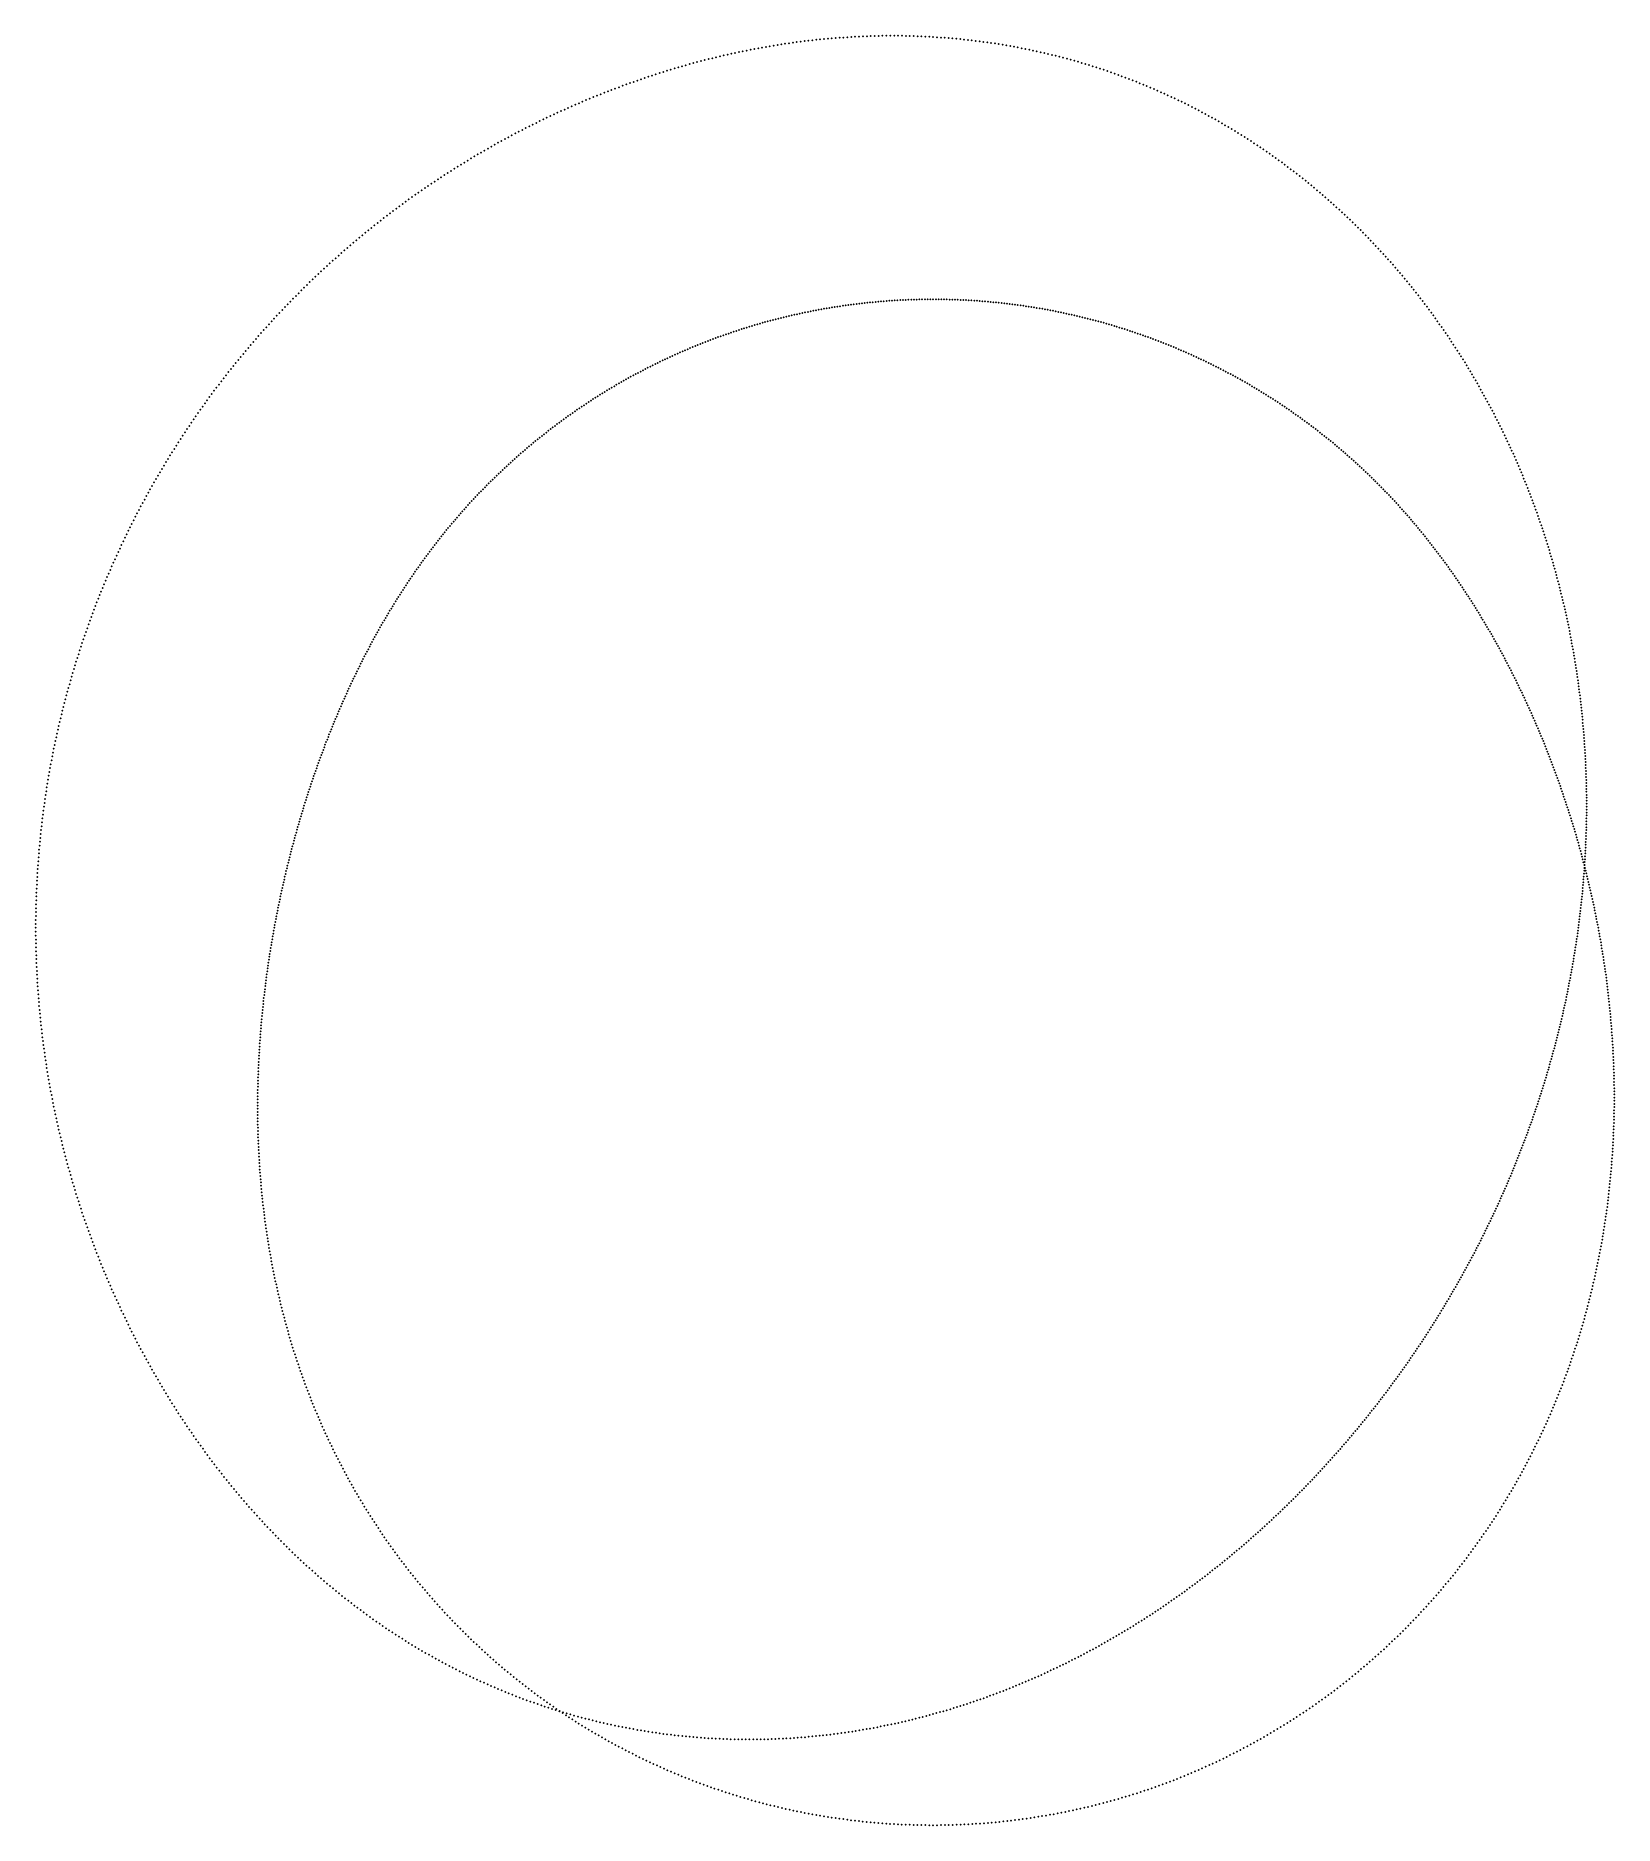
# Model space of a CAD drawing. Header units: metres. Extents: x -101 to 77, y -101 to 100.
import ezdxf

# ---------------------------------------------------------------- set-up
doc = ezdxf.new("R2010")
doc.units = ezdxf.units.M

msp = doc.modelspace()

# ---------------------------------------------------------------- linework, layer by layer
for p in [(-20.94, 98.54), (-20.94, 98.54), (-20.51, 98.62), (-20.51, 98.62), (-20.08, 98.71), (-20.08, 98.71), (-19.65, 98.79), (-19.65, 98.79), (-19.22, 98.86), (-19.22, 98.86), (-18.78, 98.94), (-18.78, 98.94), (-18.35, 99.02), (-18.35, 99.02), (-17.92, 99.09), (-17.92, 99.09), (-17.48, 99.16), (-17.48, 99.16), (-17.05, 99.23), (-17.05, 99.23), (-16.62, 99.29), (-16.62, 99.29), (-16.18, 99.36), (-16.18, 99.36), (-15.75, 99.42), (-15.75, 99.42), (-15.31, 99.48), (-15.31, 99.48), (-14.88, 99.53), (-14.88, 99.53), (-14.44, 99.59), (-14.44, 99.59), (-14, 99.64), (-14, 99.64), (-13.57, 99.69), (-13.57, 99.69), (-13.13, 99.74), (-13.13, 99.74), (-12.69, 99.78), (-12.69, 99.78), (-12.26, 99.82), (-12.26, 99.82), (-11.82, 99.86), (-11.82, 99.86), (-11.38, 99.9), (-11.38, 99.9), (-10.95, 99.94), (-10.95, 99.94), (-10.51, 99.97), (-10.51, 99.97), (-10.07, 100), (-10.07, 100), (-9.63, 100.03), (-9.63, 100.03), (-9.19, 100.06), (-9.19, 100.06), (-8.76, 100.08), (-8.76, 100.08), (-8.32, 100.11), (-8.32, 100.11), (-7.88, 100.12), (-7.88, 100.12), (-7.44, 100.14), (-7.44, 100.14), (-7, 100.16), (-7, 100.16), (-6.57, 100.17), (-6.57, 100.17), (-6.13, 100.18), (-6.13, 100.18), (-5.69, 100.19), (-5.69, 100.19), (-5.25, 100.19), (-5.25, 100.19), (-4.81, 100.19), (-4.81, 100.19), (-4.37, 100.19), (-4.37, 100.19), (-3.94, 100.19), (-3.94, 100.19), (-3.5, 100.19), (-3.5, 100.19), (-3.06, 100.18), (-3.06, 100.18), (-2.62, 100.17), (-2.62, 100.17), (-2.19, 100.16), (-2.19, 100.16), (-1.75, 100.14), (-1.75, 100.14), (-1.31, 100.12), (-1.31, 100.12), (-0.87, 100.11), (-0.87, 100.11), (-0.44, 100.08), (-0.44, 100.08), (0, 100.06), (0, 100.06), (0.44, 100.03), (0.44, 100.03), (0.87, 100), (0.87, 100), (1.31, 99.97), (1.31, 99.97), (1.74, 99.94), (1.74, 99.94), (2.18, 99.9), (2.18, 99.9), (2.61, 99.86), (2.61, 99.86), (3.05, 99.82), (3.05, 99.82), (3.48, 99.77), (3.48, 99.77), (3.92, 99.72), (3.92, 99.72), (4.35, 99.68), (4.35, 99.68), (4.79, 99.62), (4.79, 99.62), (5.22, 99.57), (5.22, 99.57), (5.65, 99.51), (5.65, 99.51), (6.08, 99.45), (6.08, 99.45), (6.51, 99.39), (6.51, 99.39), (6.95, 99.33), (6.95, 99.33), (7.38, 99.26), (7.38, 99.26), (7.81, 99.19), (7.81, 99.19), (8.24, 99.12), (8.24, 99.12), (8.67, 99.04), (8.67, 99.04), (9.09, 98.96), (9.09, 98.96), (9.52, 98.88), (9.52, 98.88), (9.95, 98.8), (9.95, 98.8), (10.38, 98.72), (10.38, 98.72), (10.8, 98.63), (10.8, 98.63), (11.23, 98.54), (11.23, 98.54), (-29.05, 96.52), (-29.05, 96.52), (-28.63, 96.64), (-28.63, 96.64), (-28.2, 96.77), (-28.2, 96.77), (-27.78, 96.89), (-27.78, 96.89), (-27.36, 97.01), (-27.36, 97.01), (-26.93, 97.12), (-26.93, 97.12), (-26.51, 97.24), (-26.51, 97.24), (-26.08, 97.35), (-26.08, 97.35), (-25.66, 97.46), (-25.66, 97.46), (-25.23, 97.57), (-25.23, 97.57), (-24.81, 97.67), (-24.81, 97.67), (-24.38, 97.78), (-24.38, 97.78), (-23.95, 97.88), (-23.95, 97.88), (-23.52, 97.98), (-23.52, 97.98), (-23.09, 98.08), (-23.09, 98.08), (-22.67, 98.17), (-22.67, 98.17), (-22.24, 98.27), (-22.24, 98.27), (-21.81, 98.36), (-21.81, 98.36), (-21.38, 98.45), (-21.38, 98.45), (11.65, 98.45), (11.65, 98.45), (12.08, 98.35), (12.08, 98.35), (12.5, 98.26), (12.5, 98.26), (12.92, 98.16), (12.92, 98.16), (13.34, 98.05), (13.34, 98.05), (13.77, 97.95), (13.77, 97.95), (14.19, 97.84), (14.19, 97.84), (14.61, 97.73), (14.61, 97.73), (15.03, 97.62), (15.03, 97.62), (15.44, 97.51), (15.44, 97.51), (15.86, 97.39), (15.86, 97.39), (16.28, 97.27), (16.28, 97.27), (16.69, 97.15), (16.69, 97.15), (17.11, 97.02), (17.11, 97.02), (17.52, 96.9), (17.52, 96.9), (17.94, 96.77), (17.94, 96.77), (18.35, 96.64), (18.35, 96.64), (18.76, 96.5), (18.76, 96.5), (-34.89, 94.58), (-34.89, 94.58), (-34.48, 94.73), (-34.48, 94.73), (-34.06, 94.88), (-34.06, 94.88), (-33.65, 95.02), (-33.65, 95.02), (-33.23, 95.17), (-33.23, 95.17), (-32.82, 95.31), (-32.82, 95.31), (-32.4, 95.46), (-32.4, 95.46), (-31.99, 95.6), (-31.99, 95.6), (-31.57, 95.73), (-31.57, 95.73), (-31.15, 95.87), (-31.15, 95.87), (-30.73, 96), (-30.73, 96), (-30.31, 96.14), (-30.31, 96.14), (-29.89, 96.27), (-29.89, 96.27), (-29.47, 96.39), (-29.47, 96.39), (19.17, 96.37), (19.17, 96.37), (19.58, 96.23), (19.58, 96.23), (19.99, 96.09), (19.99, 96.09), (20.39, 95.94), (20.39, 95.94), (20.8, 95.8), (20.8, 95.8), (21.2, 95.65), (21.2, 95.65), (21.61, 95.5), (21.61, 95.5), (22.01, 95.35), (22.01, 95.35), (22.41, 95.19), (22.41, 95.19), (22.82, 95.03), (22.82, 95.03), (23.22, 94.87), (23.22, 94.87), (23.61, 94.71), (23.61, 94.71), (24.01, 94.55), (24.01, 94.55), (-39.79, 92.62), (-39.79, 92.62), (-39.39, 92.8), (-39.39, 92.8), (-38.98, 92.97), (-38.98, 92.97), (-38.58, 93.14), (-38.58, 93.14), (-38.17, 93.3), (-38.17, 93.3), (-37.76, 93.47), (-37.76, 93.47), (-37.36, 93.63), (-37.36, 93.63), (-36.95, 93.79), (-36.95, 93.79), (-36.54, 93.95), (-36.54, 93.95), (-36.13, 94.11), (-36.13, 94.11), (-35.72, 94.27), (-35.72, 94.27), (-35.3, 94.42), (-35.3, 94.42), (24.41, 94.38), (24.41, 94.38), (24.8, 94.21), (24.8, 94.21), (25.2, 94.04), (25.2, 94.04), (25.59, 93.86), (25.59, 93.86), (25.98, 93.69), (25.98, 93.69), (26.37, 93.51), (26.37, 93.51), (26.76, 93.33), (26.76, 93.33), (27.15, 93.15), (27.15, 93.15), (27.54, 92.96), (27.54, 92.96), (27.92, 92.78), (27.92, 92.78), (28.31, 92.59), (28.31, 92.59), (-44.19, 90.61), (-44.19, 90.61), (-43.8, 90.8), (-43.8, 90.8), (-43.4, 90.99), (-43.4, 90.99), (-43, 91.18), (-43, 91.18), (-42.6, 91.36), (-42.6, 91.36), (-42.2, 91.55), (-42.2, 91.55), (-41.8, 91.73), (-41.8, 91.73), (-41.4, 91.91), (-41.4, 91.91), (-41, 92.09), (-41, 92.09), (-40.6, 92.27), (-40.6, 92.27), (-40.2, 92.45), (-40.2, 92.45), (28.69, 92.4), (28.69, 92.4), (29.07, 92.2), (29.07, 92.2), (29.45, 92.01), (29.45, 92.01), (29.83, 91.81), (29.83, 91.81), (30.21, 91.61), (30.21, 91.61), (30.58, 91.41), (30.58, 91.41), (30.96, 91.2), (30.96, 91.2), (31.33, 91), (31.33, 91), (31.7, 90.79), (31.7, 90.79), (32.08, 90.58), (32.08, 90.58), (-48.1, 88.59), (-48.1, 88.59), (-47.72, 88.8), (-47.72, 88.8), (-47.33, 89.01), (-47.33, 89.01), (-46.94, 89.22), (-46.94, 89.22), (-46.55, 89.42), (-46.55, 89.42), (-46.16, 89.62), (-46.16, 89.62), (-45.77, 89.82), (-45.77, 89.82), (-45.37, 90.02), (-45.37, 90.02), (-44.98, 90.22), (-44.98, 90.22), (-44.59, 90.41), (-44.59, 90.41), (32.44, 90.36), (32.44, 90.36), (32.81, 90.15), (32.81, 90.15), (33.18, 89.93), (33.18, 89.93), (33.54, 89.72), (33.54, 89.72), (33.91, 89.5), (33.91, 89.5), (34.27, 89.27), (34.27, 89.27), (34.63, 89.05), (34.63, 89.05), (34.99, 88.82), (34.99, 88.82), (35.35, 88.59), (35.35, 88.59), (-51.54, 86.64), (-51.54, 86.64), (-51.16, 86.86), (-51.16, 86.86), (-50.79, 87.08), (-50.79, 87.08), (-50.4, 87.3), (-50.4, 87.3), (-50.02, 87.52), (-50.02, 87.52), (-49.64, 87.74), (-49.64, 87.74), (-49.26, 87.96), (-49.26, 87.96), (-48.87, 88.17), (-48.87, 88.17), (-48.49, 88.38), (-48.49, 88.38), (35.7, 88.36), (35.7, 88.36), (36.06, 88.13), (36.06, 88.13), (36.41, 87.9), (36.41, 87.9), (36.76, 87.66), (36.76, 87.66), (37.11, 87.43), (37.11, 87.43), (37.46, 87.19), (37.46, 87.19), (37.8, 86.94), (37.8, 86.94), (38.15, 86.7), (38.15, 86.7), (38.49, 86.46), (38.49, 86.46), (-54.9, 84.55), (-54.9, 84.55), (-54.54, 84.78), (-54.54, 84.78), (-54.16, 85.02), (-54.16, 85.02), (-53.79, 85.26), (-53.79, 85.26), (-53.42, 85.49), (-53.42, 85.49), (-53.05, 85.72), (-53.05, 85.72), (-52.67, 85.95), (-52.67, 85.95), (-52.3, 86.18), (-52.3, 86.18), (-51.92, 86.41), (-51.92, 86.41), (38.83, 86.21), (38.83, 86.21), (39.18, 85.96), (39.18, 85.96), (39.51, 85.71), (39.51, 85.71), (39.85, 85.46), (39.85, 85.46), (40.19, 85.21), (40.19, 85.21), (40.52, 84.95), (40.52, 84.95), (40.85, 84.69), (40.85, 84.69), (41.18, 84.44), (41.18, 84.44), (-57.82, 82.58), (-57.82, 82.58), (-57.46, 82.83), (-57.46, 82.83), (-57.1, 83.08), (-57.1, 83.08), (-56.74, 83.33), (-56.74, 83.33), (-56.37, 83.57), (-56.37, 83.57), (-56.01, 83.82), (-56.01, 83.82), (-55.64, 84.06), (-55.64, 84.06), (-55.27, 84.31), (-55.27, 84.31), (41.51, 84.18), (41.51, 84.18), (41.84, 83.91), (41.84, 83.91), (42.16, 83.65), (42.16, 83.65), (42.49, 83.39), (42.49, 83.39), (42.81, 83.12), (42.81, 83.12), (43.13, 82.85), (43.13, 82.85), (43.45, 82.58), (43.45, 82.58), (-60.67, 80.51), (-60.67, 80.51), (-60.32, 80.77), (-60.32, 80.77), (-59.96, 81.04), (-59.96, 81.04), (-59.61, 81.3), (-59.61, 81.3), (-59.25, 81.56), (-59.25, 81.56), (-58.9, 81.81), (-58.9, 81.81), (-58.54, 82.07), (-58.54, 82.07), (-58.18, 82.33), (-58.18, 82.33), (43.76, 82.31), (43.76, 82.31), (44.08, 82.04), (44.08, 82.04), (44.39, 81.76), (44.39, 81.76), (44.71, 81.49), (44.71, 81.49), (45.02, 81.21), (45.02, 81.21), (45.32, 80.93), (45.32, 80.93), (45.63, 80.65), (45.63, 80.65), (-63.1, 78.62), (-63.1, 78.62), (-62.76, 78.89), (-62.76, 78.89), (-62.41, 79.17), (-62.41, 79.17), (-62.06, 79.44), (-62.06, 79.44), (-61.72, 79.71), (-61.72, 79.71), (-61.37, 79.98), (-61.37, 79.98), (-61.02, 80.24), (-61.02, 80.24), (45.93, 80.37), (45.93, 80.37), (46.24, 80.09), (46.24, 80.09), (46.54, 79.8), (46.54, 79.8), (46.84, 79.52), (46.84, 79.52), (47.14, 79.23), (47.14, 79.23), (47.43, 78.94), (47.43, 78.94), (47.73, 78.65), (47.73, 78.65), (-65.47, 76.66), (-65.47, 76.66), (-65.14, 76.94), (-65.14, 76.94), (-64.8, 77.22), (-64.8, 77.22), (-64.46, 77.51), (-64.46, 77.51), (-64.12, 77.79), (-64.12, 77.79), (-63.78, 78.07), (-63.78, 78.07), (-63.44, 78.34), (-63.44, 78.34), (48.02, 78.36), (48.02, 78.36), (48.31, 78.07), (48.31, 78.07), (48.6, 77.77), (48.6, 77.77), (48.89, 77.48), (48.89, 77.48), (49.17, 77.18), (49.17, 77.18), (49.45, 76.89), (49.45, 76.89), (49.74, 76.59), (49.74, 76.59), (-67.78, 74.62), (-67.78, 74.62), (-67.45, 74.92), (-67.45, 74.92), (-67.13, 75.21), (-67.13, 75.21), (-66.8, 75.5), (-66.8, 75.5), (-66.47, 75.79), (-66.47, 75.79), (-66.14, 76.08), (-66.14, 76.08), (-65.8, 76.37), (-65.8, 76.37), (50.02, 76.29), (50.02, 76.29), (50.29, 75.99), (50.29, 75.99), (50.57, 75.68), (50.57, 75.68), (50.85, 75.38), (50.85, 75.38), (51.12, 75.08), (51.12, 75.08), (51.39, 74.77), (51.39, 74.77), (51.66, 74.47), (51.66, 74.47), (-70.03, 72.52), (-70.03, 72.52), (-69.71, 72.82), (-69.71, 72.82), (-69.39, 73.12), (-69.39, 73.12), (-69.07, 73.43), (-69.07, 73.43), (-68.75, 73.73), (-68.75, 73.73), (-68.43, 74.03), (-68.43, 74.03), (-68.11, 74.32), (-68.11, 74.32), (51.93, 74.16), (51.93, 74.16), (52.19, 73.85), (52.19, 73.85), (52.46, 73.54), (52.46, 73.54), (52.72, 73.23), (52.72, 73.23), (52.98, 72.92), (52.98, 72.92), (53.24, 72.6), (53.24, 72.6), (-71.9, 70.66), (-71.9, 70.66), (-71.59, 70.97), (-71.59, 70.97), (-71.28, 71.28), (-71.28, 71.28), (-70.97, 71.59), (-70.97, 71.59), (-70.66, 71.9), (-70.66, 71.9), (-70.34, 72.21), (-70.34, 72.21), (-5.85, 70.36), (-5.54, 70.38), (-5.23, 70.4), (-4.92, 70.43), (-4.62, 70.45), (-4.31, 70.47), (-4, 70.48), (-3.69, 70.5), (-3.39, 70.52), (-3.08, 70.53), (-2.77, 70.54), (-2.46, 70.55), (-2.16, 70.57), (-1.85, 70.57), (-1.54, 70.58), (-1.23, 70.59), (-0.92, 70.59), (-0.62, 70.6), (-0.31, 70.6), (0, 70.6), (0.31, 70.6), (0.62, 70.6), (0.92, 70.59), (1.23, 70.59), (1.54, 70.58), (1.85, 70.57), (2.16, 70.57), (2.46, 70.55), (2.77, 70.54), (3.08, 70.53), (3.39, 70.52), (3.69, 70.5), (4, 70.48), (4.31, 70.47), (4.62, 70.45), (4.92, 70.43), (5.23, 70.4), (5.54, 70.38), (5.85, 70.36), (53.49, 72.29), (53.49, 72.29), (53.75, 71.98), (53.75, 71.98), (54, 71.66), (54, 71.66), (54.25, 71.34), (54.25, 71.34), (54.5, 71.03), (54.5, 71.03), (54.75, 70.71), (54.75, 70.71), (54.99, 70.39), (54.99, 70.39), (-74.03, 68.43), (-74.03, 68.43), (-73.73, 68.75), (-73.73, 68.75), (-73.43, 69.07), (-73.43, 69.07), (-73.12, 69.39), (-73.12, 69.39), (-72.82, 69.71), (-72.82, 69.71), (-72.52, 70.03), (-72.52, 70.03), (-72.21, 70.34), (-72.21, 70.34), (-17.68, 68.35), (-17.38, 68.43), (-17.08, 68.5), (-16.78, 68.57), (-16.48, 68.65), (-16.18, 68.72), (-15.88, 68.79), (-15.58, 68.86), (-15.28, 68.92), (-14.98, 68.99), (-14.68, 69.06), (-14.38, 69.12), (-14.07, 69.18), (-13.77, 69.24), (-13.47, 69.3), (-13.17, 69.36), (-12.87, 69.42), (-12.56, 69.47), (-12.26, 69.53), (-11.96, 69.58), (-11.65, 69.63), (-11.35, 69.68), (-11.04, 69.73), (-10.74, 69.78), (-10.44, 69.82), (-10.13, 69.87), (-9.83, 69.91), (-9.52, 69.95), (-9.21, 69.99), (-8.91, 70.03), (-8.6, 70.07), (-8.3, 70.11), (-7.99, 70.14), (-7.69, 70.18), (-7.38, 70.21), (-7.07, 70.24), (-6.77, 70.27), (-6.46, 70.3), (-6.15, 70.33), (6.15, 70.33), (6.46, 70.3), (6.77, 70.27), (7.07, 70.24), (7.38, 70.21), (7.69, 70.18), (7.99, 70.14), (8.3, 70.11), (8.6, 70.07), (8.91, 70.03), (9.21, 69.99), (9.52, 69.95), (9.83, 69.91), (10.13, 69.87), (10.44, 69.82), (10.74, 69.78), (11.04, 69.73), (11.35, 69.68), (11.65, 69.63), (11.96, 69.58), (12.26, 69.53), (12.56, 69.47), (12.87, 69.42), (13.17, 69.36), (13.47, 69.3), (13.77, 69.24), (14.07, 69.18), (14.38, 69.12), (14.68, 69.06), (14.98, 68.99), (15.28, 68.92), (15.58, 68.86), (15.88, 68.79), (16.18, 68.72), (16.48, 68.65), (16.78, 68.57), (17.08, 68.5), (17.38, 68.43), (17.68, 68.35), (55.24, 70.07), (55.24, 70.07), (55.48, 69.75), (55.48, 69.75), (55.72, 69.42), (55.72, 69.42), (55.96, 69.1), (55.96, 69.1), (56.19, 68.78), (56.19, 68.78), (56.43, 68.45), (56.43, 68.45), (-75.79, 66.47), (-75.79, 66.47), (-75.5, 66.8), (-75.5, 66.8), (-75.21, 67.13), (-75.21, 67.13), (-74.92, 67.45), (-74.92, 67.45), (-74.62, 67.78), (-74.62, 67.78), (-74.32, 68.11), (-74.32, 68.11), (-24.15, 66.34), (-23.86, 66.45), (-23.57, 66.55), (-23.28, 66.65), (-22.98, 66.75), (-22.69, 66.85), (-22.4, 66.95), (-22.11, 67.05), (-21.82, 67.14), (-21.52, 67.24), (-21.23, 67.33), (-20.94, 67.42), (-20.64, 67.51), (-20.35, 67.6), (-20.05, 67.69), (-19.76, 67.78), (-19.46, 67.86), (-19.16, 67.95), (-18.87, 68.03), (-18.57, 68.11), (-18.27, 68.19), (-17.97, 68.27), (17.97, 68.27), (18.27, 68.19), (18.57, 68.11), (18.87, 68.03), (19.16, 67.95), (19.46, 67.86), (19.76, 67.78), (20.05, 67.69), (20.35, 67.6), (20.64, 67.51), (20.94, 67.42), (21.23, 67.33), (21.52, 67.24), (21.82, 67.14), (22.11, 67.05), (22.4, 66.95), (22.69, 66.85), (22.98, 66.75), (23.28, 66.65), (23.57, 66.55), (23.86, 66.45), (24.15, 66.34), (56.66, 68.13), (56.66, 68.13), (56.89, 67.8), (56.89, 67.8), (57.12, 67.48), (57.12, 67.48), (57.35, 67.15), (57.35, 67.15), (57.58, 66.82), (57.58, 66.82), (57.8, 66.49), (57.8, 66.49), (-77.51, 64.46), (-77.51, 64.46), (-77.22, 64.8), (-77.22, 64.8), (-76.94, 65.14), (-76.94, 65.14), (-76.66, 65.47), (-76.66, 65.47), (-76.37, 65.8), (-76.37, 65.8), (-76.08, 66.14), (-76.08, 66.14), (-29, 64.37), (-28.71, 64.49), (-28.43, 64.62), (-28.15, 64.74), (-27.87, 64.86), (-27.58, 64.99), (-27.3, 65.11), (-27.02, 65.22), (-26.73, 65.34), (-26.45, 65.46), (-26.16, 65.57), (-25.87, 65.69), (-25.59, 65.8), (-25.3, 65.91), (-25.01, 66.02), (-24.72, 66.13), (-24.44, 66.23), (24.44, 66.23), (24.72, 66.13), (25.01, 66.02), (25.3, 65.91), (25.59, 65.8), (25.87, 65.69), (26.16, 65.57), (26.45, 65.46), (26.73, 65.34), (27.02, 65.22), (27.3, 65.11), (27.58, 64.99), (27.87, 64.86), (28.15, 64.74), (28.43, 64.62), (28.71, 64.49), (29, 64.37), (58.02, 66.16), (58.02, 66.16), (58.24, 65.83), (58.24, 65.83), (58.46, 65.5), (58.46, 65.5), (58.68, 65.17), (58.68, 65.17), (58.89, 64.84), (58.89, 64.84), (59.11, 64.5), (59.11, 64.5), (-79.17, 62.41), (-79.17, 62.41), (-78.89, 62.76), (-78.89, 62.76), (-78.62, 63.1), (-78.62, 63.1), (-78.34, 63.44), (-78.34, 63.44), (-78.07, 63.78), (-78.07, 63.78), (-77.79, 64.12), (-77.79, 64.12), (-33.14, 62.33), (-32.87, 62.48), (-32.6, 62.62), (-32.32, 62.76), (-32.05, 62.9), (-31.78, 63.04), (-31.5, 63.18), (-31.22, 63.32), (-30.95, 63.45), (-30.67, 63.59), (-30.39, 63.72), (-30.11, 63.85), (-29.84, 63.98), (-29.56, 64.11), (-29.28, 64.24), (29.28, 64.24), (29.56, 64.11), (29.84, 63.98), (30.11, 63.85), (30.39, 63.72), (30.67, 63.59), (30.95, 63.45), (31.22, 63.32), (31.5, 63.18), (31.78, 63.04), (32.05, 62.9), (32.32, 62.76), (32.6, 62.62), (32.87, 62.48), (33.14, 62.33), (59.32, 64.17), (59.32, 64.17), (59.53, 63.84), (59.53, 63.84), (59.74, 63.5), (59.74, 63.5), (59.94, 63.17), (59.94, 63.17), (60.15, 62.83), (60.15, 62.83), (60.35, 62.49), (60.35, 62.49), (-80.77, 60.32), (-80.77, 60.32), (-80.51, 60.67), (-80.51, 60.67), (-80.24, 61.02), (-80.24, 61.02), (-79.98, 61.37), (-79.98, 61.37), (-79.71, 61.72), (-79.71, 61.72), (-79.44, 62.06), (-79.44, 62.06), (-36.62, 60.36), (-36.36, 60.51), (-36.1, 60.67), (-35.83, 60.83), (-35.57, 60.99), (-35.3, 61.14), (-35.03, 61.29), (-34.76, 61.45), (-34.5, 61.6), (-34.23, 61.75), (-33.96, 61.9), (-33.69, 62.04), (-33.42, 62.19), (33.42, 62.19), (33.69, 62.04), (33.96, 61.9), (34.23, 61.75), (34.5, 61.6), (34.76, 61.45), (35.03, 61.29), (35.3, 61.14), (35.57, 60.99), (35.83, 60.83), (36.1, 60.67), (36.36, 60.51), (36.62, 60.36), (60.55, 62.16), (60.55, 62.16), (60.75, 61.82), (60.75, 61.82), (60.95, 61.48), (60.95, 61.48), (61.14, 61.14), (61.14, 61.14), (61.34, 60.8), (61.34, 60.8), (61.53, 60.46), (61.53, 60.46), (-82.07, 58.54), (-82.07, 58.54), (-81.81, 58.9), (-81.81, 58.9), (-81.56, 59.25), (-81.56, 59.25), (-81.3, 59.61), (-81.3, 59.61), (-81.04, 59.96), (-81.04, 59.96), (-39.73, 58.36), (-39.48, 58.53), (-39.22, 58.7), (-38.97, 58.87), (-38.71, 59.04), (-38.45, 59.21), (-38.19, 59.38), (-37.93, 59.54), (-37.67, 59.71), (-37.41, 59.87), (-37.15, 60.03), (-36.89, 60.19), (36.89, 60.19), (37.15, 60.03), (37.41, 59.87), (37.67, 59.71), (37.93, 59.54), (38.19, 59.38), (38.45, 59.21), (38.71, 59.04), (38.97, 58.87), (39.22, 58.7), (39.48, 58.53), (39.73, 58.36), (61.72, 60.12), (61.72, 60.12), (61.91, 59.78), (61.91, 59.78), (62.09, 59.44), (62.09, 59.44), (62.28, 59.1), (62.28, 59.1), (62.46, 58.76), (62.46, 58.76), (62.65, 58.42), (62.65, 58.42), (-83.57, 56.37), (-83.57, 56.37), (-83.33, 56.74), (-83.33, 56.74), (-83.08, 57.1), (-83.08, 57.1), (-82.83, 57.46), (-82.83, 57.46), (-82.58, 57.82), (-82.58, 57.82), (-82.33, 58.18), (-82.33, 58.18), (-42.49, 56.38), (-42.24, 56.57), (-41.99, 56.75), (-41.75, 56.93), (-41.5, 57.11), (-41.25, 57.3), (-41, 57.47), (-40.75, 57.65), (-40.49, 57.83), (-40.24, 58.01), (-39.99, 58.18), (39.99, 58.18), (40.24, 58.01), (40.49, 57.83), (40.75, 57.65), (41, 57.47), (41.25, 57.3), (41.5, 57.11), (41.75, 56.93), (41.99, 56.75), (42.24, 56.57), (42.49, 56.38), (62.83, 58.08), (62.83, 58.08), (63, 57.73), (63, 57.73), (63.18, 57.39), (63.18, 57.39), (63.36, 57.05), (63.36, 57.05), (63.53, 56.7), (63.53, 56.7), (63.7, 56.36), (63.7, 56.36), (-84.78, 54.54), (-84.78, 54.54), (-84.55, 54.9), (-84.55, 54.9), (-84.31, 55.27), (-84.31, 55.27), (-84.06, 55.64), (-84.06, 55.64), (-83.82, 56.01), (-83.82, 56.01), (-45.14, 54.28), (-44.91, 54.48), (-44.67, 54.67), (-44.43, 54.86), (-44.19, 55.06), (-43.95, 55.25), (-43.71, 55.44), (-43.46, 55.63), (-43.22, 55.82), (-42.98, 56.01), (-42.73, 56.2), (42.73, 56.2), (42.98, 56.01), (43.22, 55.82), (43.46, 55.63), (43.71, 55.44), (43.95, 55.25), (44.19, 55.06), (44.43, 54.86), (44.67, 54.67), (44.91, 54.48), (45.14, 54.28), (63.87, 56.01), (63.87, 56.01), (64.04, 55.67), (64.04, 55.67), (64.2, 55.32), (64.2, 55.32), (64.37, 54.98), (64.37, 54.98), (64.53, 54.63), (64.53, 54.63), (64.69, 54.28), (64.69, 54.28), (-86.18, 52.3), (-86.18, 52.3), (-85.95, 52.67), (-85.95, 52.67), (-85.72, 53.05), (-85.72, 53.05), (-85.49, 53.42), (-85.49, 53.42), (-85.26, 53.79), (-85.26, 53.79), (-85.02, 54.16), (-85.02, 54.16), (-47.24, 52.46), (-47.01, 52.67), (-46.78, 52.87), (-46.55, 53.08), (-46.32, 53.28), (-46.08, 53.48), (-45.85, 53.68), (-45.62, 53.88), (-45.38, 54.08), (45.38, 54.08), (45.62, 53.88), (45.85, 53.68), (46.08, 53.48), (46.32, 53.28), (46.55, 53.08), (46.78, 52.87), (47.01, 52.67), (47.24, 52.46), (64.85, 53.94), (64.85, 53.94), (65.01, 53.59), (65.01, 53.59), (65.17, 53.24), (65.17, 53.24), (65.32, 52.9), (65.32, 52.9), (65.47, 52.55), (65.47, 52.55), (-87.3, 50.4), (-87.3, 50.4), (-87.08, 50.79), (-87.08, 50.79), (-86.86, 51.16), (-86.86, 51.16), (-86.64, 51.54), (-86.64, 51.54), (-86.41, 51.92), (-86.41, 51.92), (-49.48, 50.35), (-49.26, 50.57), (-49.04, 50.78), (-48.82, 51), (-48.6, 51.21), (-48.37, 51.42), (-48.15, 51.63), (-47.92, 51.84), (-47.7, 52.05), (-47.47, 52.26), (47.47, 52.26), (47.7, 52.05), (47.92, 51.84), (48.15, 51.63), (48.37, 51.42), (48.6, 51.21), (48.82, 51), (49.04, 50.78), (49.26, 50.57), (49.48, 50.35), (65.63, 52.2), (65.63, 52.2), (65.78, 51.85), (65.78, 51.85), (65.92, 51.51), (65.92, 51.51), (66.07, 51.16), (66.07, 51.16), (66.22, 50.81), (66.22, 50.81), (66.36, 50.46), (66.36, 50.46), (-88.38, 48.49), (-88.38, 48.49), (-88.17, 48.87), (-88.17, 48.87), (-87.96, 49.26), (-87.96, 49.26), (-87.74, 49.64), (-87.74, 49.64), (-87.52, 50.02), (-87.52, 50.02), (-51.42, 48.37), (-51.21, 48.6), (-51, 48.82), (-50.78, 49.04), (-50.57, 49.26), (-50.35, 49.48), (-50.14, 49.7), (-49.92, 49.92), (-49.7, 50.14), (49.7, 50.14), (49.92, 49.92), (50.14, 49.7), (50.35, 49.48), (50.57, 49.26), (50.78, 49.04), (51, 48.82), (51.21, 48.6), (51.42, 48.37), (66.5, 50.11), (66.5, 50.11), (66.64, 49.76), (66.64, 49.76), (66.78, 49.41), (66.78, 49.41), (66.92, 49.06), (66.92, 49.06), (67.05, 48.71), (67.05, 48.71), (67.18, 48.37), (67.18, 48.37), (-89.42, 46.55), (-89.42, 46.55), (-89.22, 46.94), (-89.22, 46.94), (-89.01, 47.33), (-89.01, 47.33), (-88.8, 47.72), (-88.8, 47.72), (-88.59, 48.1), (-88.59, 48.1), (-53.28, 46.32), (-53.08, 46.55), (-52.87, 46.78), (-52.67, 47.01), (-52.46, 47.24), (-52.26, 47.47), (-52.05, 47.7), (-51.84, 47.92), (-51.63, 48.15), (51.63, 48.15), (51.84, 47.92), (52.05, 47.7), (52.26, 47.47), (52.47, 47.24), (52.67, 47.01), (52.88, 46.78), (53.08, 46.55), (53.28, 46.32), (67.32, 48.02), (67.32, 48.02), (67.45, 47.67), (67.45, 47.67), (67.58, 47.32), (67.58, 47.32), (67.7, 46.97), (67.7, 46.97), (67.83, 46.62), (67.83, 46.62), (67.95, 46.27), (67.95, 46.27), (-90.41, 44.59), (-90.41, 44.59), (-90.22, 44.98), (-90.22, 44.98), (-90.02, 45.37), (-90.02, 45.37), (-89.82, 45.77), (-89.82, 45.77), (-89.62, 46.16), (-89.62, 46.16), (-54.87, 44.43), (-54.67, 44.67), (-54.48, 44.91), (-54.28, 45.14), (-54.08, 45.38), (-53.88, 45.62), (-53.68, 45.85), (-53.48, 46.08), (53.49, 46.09), (53.69, 45.85), (53.89, 45.62), (54.08, 45.38), (54.28, 45.15), (54.48, 44.91), (54.68, 44.67), (54.87, 44.44), (68.07, 45.92), (68.07, 45.92), (68.2, 45.57), (68.2, 45.57), (68.32, 45.22), (68.32, 45.22), (68.43, 44.87), (68.43, 44.87), (68.55, 44.52), (68.55, 44.52), (-91.36, 42.6), (-91.36, 42.6), (-91.18, 43), (-91.18, 43), (-90.99, 43.4), (-90.99, 43.4), (-90.8, 43.8), (-90.8, 43.8), (-90.61, 44.19), (-90.61, 44.19), (-56.57, 42.24), (-56.38, 42.49), (-56.2, 42.73), (-56.01, 42.98), (-55.82, 43.22), (-55.63, 43.47), (-55.44, 43.71), (-55.25, 43.95), (-55.06, 44.19), (55.07, 44.2), (55.26, 43.96), (55.45, 43.72), (55.64, 43.47), (55.84, 43.23), (56.02, 42.99), (56.21, 42.75), (56.4, 42.5), (56.59, 42.26), (68.66, 44.17), (68.66, 44.17), (68.78, 43.82), (68.78, 43.82), (68.89, 43.47), (68.89, 43.47), (69, 43.12), (69, 43.12), (69.11, 42.77), (69.11, 42.77), (69.22, 42.42), (69.22, 42.42), (-92.27, 40.6), (-92.27, 40.6), (-92.09, 41), (-92.09, 41), (-91.91, 41.4), (-91.91, 41.4), (-91.73, 41.8), (-91.73, 41.8), (-91.55, 42.2), (-91.55, 42.2), (-58.02, 40.25), (-57.84, 40.5), (-57.66, 40.75), (-57.48, 41), (-57.3, 41.25), (-57.12, 41.5), (-56.94, 41.75), (-56.75, 42), (56.77, 42.01), (56.96, 41.76), (57.14, 41.52), (57.33, 41.27), (57.51, 41.02), (57.69, 40.77), (57.87, 40.52), (58.05, 40.27), (69.32, 42.07), (69.32, 42.07), (69.43, 41.72), (69.43, 41.72), (69.53, 41.37), (69.53, 41.37), (69.63, 41.02), (69.63, 41.02), (69.73, 40.67), (69.73, 40.67), (69.83, 40.32), (69.83, 40.32), (-93.14, 38.58), (-93.14, 38.58), (-92.97, 38.98), (-92.97, 38.98), (-92.8, 39.39), (-92.8, 39.39), (-92.62, 39.79), (-92.62, 39.79), (-92.45, 40.2), (-92.45, 40.2), (-59.4, 38.21), (-59.23, 38.46), (-59.06, 38.72), (-58.89, 38.98), (-58.72, 39.23), (-58.54, 39.49), (-58.37, 39.74), (-58.19, 39.99), (58.23, 40.02), (58.4, 39.77), (58.58, 39.51), (58.76, 39.26), (58.93, 39.01), (59.1, 38.75), (59.28, 38.5), (59.45, 38.24), (69.93, 39.97), (69.93, 39.97), (70.02, 39.62), (70.02, 39.62), (70.11, 39.27), (70.11, 39.27), (70.21, 38.92), (70.21, 38.92), (70.3, 38.57), (70.3, 38.57), (70.39, 38.22), (70.39, 38.22), (-93.96, 36.54), (-93.96, 36.54), (-93.79, 36.95), (-93.79, 36.95), (-93.63, 37.36), (-93.63, 37.36), (-93.47, 37.76), (-93.47, 37.76), (-93.3, 38.17), (-93.3, 38.17), (-60.55, 36.38), (-60.39, 36.65), (-60.23, 36.91), (-60.06, 37.17), (-59.9, 37.43), (-59.73, 37.69), (-59.57, 37.95), (59.62, 37.98), (59.79, 37.72), (59.96, 37.47), (60.13, 37.21), (60.3, 36.95), (60.46, 36.69), (60.63, 36.43), (70.48, 37.87), (70.48, 37.87), (70.56, 37.52), (70.56, 37.52), (70.65, 37.17), (70.65, 37.17), (70.73, 36.82), (70.73, 36.82), (70.82, 36.47), (70.82, 36.47), (-94.73, 34.48), (-94.73, 34.48), (-94.58, 34.89), (-94.58, 34.89), (-94.43, 35.3), (-94.43, 35.3), (-94.27, 35.72), (-94.27, 35.72), (-94.11, 36.13), (-94.11, 36.13), (-61.82, 34.27), (-61.66, 34.53), (-61.51, 34.8), (-61.35, 35.07), (-61.19, 35.33), (-61.04, 35.6), (-60.88, 35.86), (-60.72, 36.12), (60.79, 36.17), (60.96, 35.91), (61.12, 35.64), (61.28, 35.38), (61.44, 35.12), (61.6, 34.85), (61.76, 34.59), (61.92, 34.32), (70.9, 36.12), (70.9, 36.12), (70.98, 35.78), (70.98, 35.78), (71.05, 35.43), (71.05, 35.43), (71.13, 35.08), (71.13, 35.08), (71.21, 34.73), (71.21, 34.73), (71.28, 34.38), (71.28, 34.38), (-95.46, 32.4), (-95.46, 32.4), (-95.32, 32.82), (-95.32, 32.82), (-95.17, 33.24), (-95.17, 33.24), (-95.03, 33.65), (-95.03, 33.65), (-94.88, 34.07), (-94.88, 34.07), (-62.87, 32.38), (-62.73, 32.65), (-62.58, 32.92), (-62.43, 33.19), (-62.28, 33.46), (-62.13, 33.73), (-61.97, 34), (62.08, 34.06), (62.23, 33.79), (62.39, 33.52), (62.55, 33.26), (62.7, 32.99), (62.85, 32.72), (63.01, 32.45), (63.16, 32.18), (71.35, 34.03), (71.35, 34.03), (71.43, 33.69), (71.43, 33.69), (71.5, 33.34), (71.5, 33.34), (71.56, 32.99), (71.56, 32.99), (71.63, 32.64), (71.63, 32.64), (71.7, 32.3), (71.7, 32.3), (-96.14, 30.31), (-96.14, 30.31), (-96.01, 30.73), (-96.01, 30.73), (-95.88, 31.15), (-95.88, 31.15), (-95.74, 31.57), (-95.74, 31.57), (-95.6, 31.99), (-95.6, 31.99), (-64.03, 30.2), (-63.89, 30.47), (-63.74, 30.75), (-63.6, 31.02), (-63.46, 31.29), (-63.31, 31.57), (-63.17, 31.84), (-63.02, 32.11), (63.31, 31.91), (63.46, 31.64), (63.61, 31.37), (63.76, 31.1), (63.9, 30.82), (64.05, 30.55), (64.2, 30.28), (71.76, 31.95), (71.76, 31.95), (71.83, 31.6), (71.83, 31.6), (71.89, 31.26), (71.89, 31.26), (71.95, 30.91), (71.95, 30.91), (72.01, 30.57), (72.01, 30.57), (72.07, 30.22), (72.07, 30.22), (-96.78, 28.21), (-96.78, 28.21), (-96.66, 28.63), (-96.66, 28.63), (-96.53, 29.05), (-96.53, 29.05), (-96.4, 29.47), (-96.4, 29.47), (-96.28, 29.89), (-96.28, 29.89), (-64.99, 28.26), (-64.85, 28.54), (-64.72, 28.81), (-64.58, 29.09), (-64.44, 29.37), (-64.31, 29.65), (-64.17, 29.92), (64.34, 30), (64.49, 29.73), (64.63, 29.45), (64.77, 29.18), (64.91, 28.9), (65.05, 28.62), (65.19, 28.35), (72.12, 29.87), (72.12, 29.87), (72.18, 29.53), (72.18, 29.53), (72.23, 29.18), (72.23, 29.18), (72.29, 28.84), (72.29, 28.84), (72.34, 28.49), (72.34, 28.49), (72.39, 28.15), (72.39, 28.15), (-97.26, 26.52), (-97.26, 26.52), (-97.14, 26.94), (-97.14, 26.94), (-97.02, 27.36), (-97.02, 27.36), (-96.9, 27.79), (-96.9, 27.79), (-65.9, 26.29), (-65.78, 26.58), (-65.65, 26.86), (-65.52, 27.14), (-65.39, 27.42), (-65.25, 27.7), (-65.12, 27.98), (65.33, 28.07), (65.47, 27.79), (65.61, 27.51), (65.74, 27.23), (65.88, 26.95), (66.02, 26.67), (66.15, 26.39), (72.44, 27.81), (72.44, 27.81), (72.49, 27.46), (72.49, 27.46), (72.53, 27.12), (72.53, 27.12), (72.58, 26.78), (72.58, 26.78), (72.62, 26.43), (72.62, 26.43), (-97.81, 24.39), (-97.81, 24.39), (-97.71, 24.81), (-97.71, 24.81), (-97.6, 25.24), (-97.6, 25.24), (-97.49, 25.67), (-97.49, 25.67), (-97.37, 26.09), (-97.37, 26.09), (-66.78, 24.31), (-66.66, 24.59), (-66.53, 24.88), (-66.41, 25.16), (-66.28, 25.44), (-66.16, 25.73), (-66.03, 26.01), (66.28, 26.11), (66.42, 25.83), (66.55, 25.55), (66.68, 25.26), (66.81, 24.98), (66.94, 24.69), (67.07, 24.41), (67.2, 24.13), (72.66, 26.09), (72.66, 26.09), (72.71, 25.75), (72.71, 25.75), (72.75, 25.4), (72.75, 25.4), (72.79, 25.06), (72.79, 25.06), (72.82, 24.72), (72.82, 24.72), (72.86, 24.38), (72.86, 24.38), (-98.32, 22.25), (-98.32, 22.25), (-98.23, 22.68), (-98.23, 22.68), (-98.13, 23.11), (-98.13, 23.11), (-98.02, 23.53), (-98.02, 23.53), (-97.92, 23.96), (-97.92, 23.96), (-67.61, 22.3), (-67.5, 22.58), (-67.38, 22.87), (-67.26, 23.16), (-67.14, 23.45), (-67.02, 23.73), (-66.9, 24.02), (67.32, 23.84), (67.45, 23.55), (67.57, 23.27), (67.7, 22.98), (67.82, 22.69), (67.95, 22.4), (68.07, 22.12), (72.9, 24.04), (72.9, 24.04), (72.93, 23.7), (72.93, 23.7), (72.96, 23.36), (72.96, 23.36), (72.99, 23.01), (72.99, 23.01), (73.02, 22.67), (73.02, 22.67), (73.05, 22.33), (73.05, 22.33), (-98.7, 20.53), (-98.7, 20.53), (-98.61, 20.96), (-98.61, 20.96), (-98.51, 21.39), (-98.51, 21.39), (-98.42, 21.82), (-98.42, 21.82), (-68.41, 20.26), (-68.3, 20.56), (-68.19, 20.85), (-68.07, 21.14), (-67.96, 21.43), (-67.85, 21.72), (-67.73, 22.01), (68.19, 21.83), (68.31, 21.54), (68.43, 21.25), (68.55, 20.96), (68.67, 20.67), (68.78, 20.37), (73.08, 22), (73.08, 22), (73.11, 21.66), (73.11, 21.66), (73.14, 21.32), (73.14, 21.32), (73.16, 20.98), (73.16, 20.98), (73.18, 20.64), (73.18, 20.64), (73.21, 20.3), (73.21, 20.3), (-99.12, 18.37), (-99.12, 18.37), (-99.04, 18.8), (-99.04, 18.8), (-98.96, 19.24), (-98.96, 19.24), (-98.87, 19.67), (-98.87, 19.67), (-98.79, 20.1), (-98.79, 20.1), (-69.17, 18.21), (-69.06, 18.5), (-68.95, 18.8), (-68.85, 19.09), (-68.74, 19.39), (-68.63, 19.68), (-68.52, 19.97), (68.9, 20.08), (69.02, 19.79), (69.13, 19.5), (69.25, 19.2), (69.36, 18.91), (69.47, 18.61), (69.58, 18.32), (73.23, 19.96), (73.23, 19.96), (73.25, 19.63), (73.25, 19.63), (73.27, 19.29), (73.27, 19.29), (73.28, 18.95), (73.28, 18.95), (73.3, 18.62), (73.3, 18.62), (73.32, 18.28), (73.32, 18.28), (-99.5, 16.2), (-99.5, 16.2), (-99.43, 16.64), (-99.43, 16.64), (-99.35, 17.07), (-99.35, 17.07), (-99.28, 17.51), (-99.28, 17.51), (-99.2, 17.94), (-99.2, 17.94), (-69.88, 16.13), (-69.78, 16.43), (-69.68, 16.73), (-69.58, 17.03), (-69.48, 17.32), (-69.37, 17.62), (-69.27, 17.91), (69.69, 18.02), (69.8, 17.73), (69.91, 17.43), (70.02, 17.13), (70.13, 16.84), (70.24, 16.54), (70.34, 16.24), (73.33, 17.94), (73.33, 17.94), (73.34, 17.61), (73.34, 17.61), (73.35, 17.27), (73.35, 17.27), (73.37, 16.94), (73.37, 16.94), (73.38, 16.6), (73.38, 16.6), (73.38, 16.27), (73.38, 16.27), (-99.77, 14.47), (-99.77, 14.47), (-99.7, 14.9), (-99.7, 14.9), (-99.64, 15.34), (-99.64, 15.34), (-99.57, 15.77), (-99.57, 15.77), (-70.47, 14.34), (-70.37, 14.64), (-70.28, 14.94), (-70.18, 15.24), (-70.08, 15.54), (-69.98, 15.84), (70.45, 15.94), (70.55, 15.64), (70.66, 15.34), (70.76, 15.04), (70.86, 14.74), (70.96, 14.44), (71.06, 14.14), (73.39, 15.93), (73.39, 15.93), (73.4, 15.6), (73.4, 15.6), (73.4, 15.27), (73.4, 15.27), (73.41, 14.93), (73.41, 14.93), (73.41, 14.6), (73.41, 14.6), (73.41, 14.27), (73.41, 14.27), (-100.06, 12.29), (-100.06, 12.29), (-100, 12.72), (-100, 12.72), (-99.95, 13.16), (-99.95, 13.16), (-99.89, 13.59), (-99.89, 13.59), (-99.83, 14.03), (-99.83, 14.03), (-71.11, 12.22), (-71.02, 12.52), (-70.93, 12.83), (-70.84, 13.13), (-70.75, 13.43), (-70.66, 13.73), (-70.56, 14.04), (71.16, 13.83), (71.26, 13.53), (71.36, 13.23), (71.46, 12.92), (71.56, 12.62), (71.65, 12.31), (73.4, 12.28), (73.4, 12.28), (73.41, 13.94), (73.41, 13.94), (73.41, 13.61), (73.41, 13.61), (73.41, 13.28), (73.41, 13.28), (73.41, 12.94), (73.41, 12.94), (73.41, 12.61), (73.41, 12.61), (-100.3, 10.1), (-100.3, 10.1), (-100.26, 10.54), (-100.26, 10.54), (-100.21, 10.97), (-100.21, 10.97), (-100.16, 11.41), (-100.16, 11.41), (-100.11, 11.85), (-100.11, 11.85), (-71.72, 10.08), (-71.64, 10.39), (-71.55, 10.69), (-71.47, 11), (-71.38, 11.31), (-71.29, 11.61), (-71.2, 11.92), (71.75, 12.01), (71.84, 11.7), (71.93, 11.39), (72.03, 11.09), (72.12, 10.78), (72.21, 10.47), (72.3, 10.16), (73.35, 10.31), (73.35, 10.31), (73.37, 10.64), (73.37, 10.64), (73.38, 11.29), (73.38, 11.29), (73.38, 10.97), (73.38, 10.97), (73.39, 11.62), (73.39, 11.62), (73.4, 11.95), (73.4, 11.95), (-100.46, 8.35), (-100.46, 8.35), (-100.43, 8.79), (-100.43, 8.79), (-100.39, 9.22), (-100.39, 9.22), (-100.35, 9.66), (-100.35, 9.66), (-72.22, 8.23), (-72.14, 8.54), (-72.05, 8.85), (-71.97, 9.16), (-71.89, 9.46), (-71.81, 9.77), (72.39, 9.85), (72.48, 9.54), (72.56, 9.23), (72.65, 8.92), (72.74, 8.61), (72.82, 8.3), (73.27, 8.35), (73.27, 8.35), (73.29, 8.67), (73.29, 8.67), (73.3, 9), (73.3, 9), (73.32, 9.33), (73.32, 9.33), (73.33, 9.65), (73.33, 9.65), (73.34, 9.98), (73.34, 9.98), (-100.62, 6.15), (-100.62, 6.15), (-100.59, 6.59), (-100.59, 6.59), (-100.56, 7.03), (-100.56, 7.03), (-100.53, 7.47), (-100.53, 7.47), (-100.5, 7.91), (-100.5, 7.91), (-72.75, 6.05), (-72.68, 6.36), (-72.6, 6.67), (-72.53, 6.98), (-72.45, 7.3), (-72.37, 7.61), (-72.29, 7.92), (72.9, 7.98), (72.99, 7.67), (73.07, 7.36), (73.12, 6.08), (73.12, 6.08), (73.15, 7.04), (73.15, 6.4), (73.15, 6.4), (73.17, 6.72), (73.17, 6.72), (73.19, 7.05), (73.19, 7.05), (73.21, 7.37), (73.21, 7.37), (73.23, 7.7), (73.23, 7.7), (73.23, 6.73), (73.25, 8.02), (73.25, 8.02), (73.31, 6.41), (73.39, 6.1), (-100.71, 4.4), (-100.71, 4.4), (-100.69, 4.84), (-100.69, 4.84), (-100.67, 5.28), (-100.67, 5.28), (-100.65, 5.72), (-100.65, 5.72), (-73.19, 4.16), (-73.12, 4.47), (-73.04, 4.79), (-72.97, 5.1), (-72.9, 5.42), (-72.83, 5.73), (72.96, 4.14), (72.96, 4.14), (72.99, 4.46), (72.99, 4.46), (73.02, 4.79), (73.02, 4.79), (73.05, 5.11), (73.05, 5.11), (73.07, 5.43), (73.07, 5.43), (73.1, 5.75), (73.1, 5.75), (73.47, 5.78), (73.55, 5.47), (73.62, 5.15), (73.7, 4.83), (73.77, 4.51), (73.85, 4.19), (-100.79, 2.2), (-100.79, 2.2), (-100.77, 2.64), (-100.77, 2.64), (-100.76, 3.08), (-100.76, 3.08), (-100.75, 3.52), (-100.75, 3.52), (-100.73, 3.96), (-100.73, 3.96), (-73.59, 2.25), (-73.52, 2.57), (-73.46, 2.89), (-73.39, 3.2), (-73.32, 3.52), (-73.25, 3.84), (72.76, 2.22), (72.76, 2.22), (72.8, 2.54), (72.8, 2.54), (72.83, 2.86), (72.83, 2.86), (72.87, 3.18), (72.87, 3.18), (72.9, 3.5), (72.9, 3.5), (72.93, 3.82), (72.93, 3.82), (73.92, 3.87), (73.99, 3.55), (74.06, 3.23), (74.13, 2.91), (74.2, 2.59), (74.27, 2.27), (-100.81, 0.88), (-100.81, 0.88), (-100.81, 0.44), (-100.81, 0.44), (-100.8, 1.32), (-100.8, 1.32), (-100.79, 1.76), (-100.79, 1.76), (-74.02, 0), (-73.96, 0.32), (-73.9, 0.64), (-73.84, 0.97), (-73.78, 1.29), (-73.72, 1.61), (-73.65, 1.93), (72.49, 0), (72.49, 0), (72.53, 0.32), (72.53, 0.32), (72.57, 0.63), (72.57, 0.63), (72.61, 0.95), (72.61, 0.95), (72.65, 1.27), (72.65, 1.27), (72.69, 1.59), (72.69, 1.59), (72.73, 1.9), (72.73, 1.9), (74.34, 1.95), (74.4, 1.62), (74.47, 1.3), (74.53, 0.98), (74.6, 0.65), (74.66, 0.33), (74.72, 0), (-100.81, 0), (-100.81, 0), (-100.81, -0.44), (-100.81, -0.44), (-100.81, -0.88), (-100.81, -0.88), (-100.8, -1.32), (-100.8, -1.32), (-100.79, -1.76), (-100.79, -1.76), (-74.36, -1.95), (-74.31, -1.62), (-74.25, -1.3), (-74.19, -0.97), (-74.14, -0.65), (-74.08, -0.32), (72.22, -1.89), (72.22, -1.89), (72.27, -1.58), (72.27, -1.58), (72.32, -1.26), (72.32, -1.26), (72.36, -0.95), (72.36, -0.95), (72.4, -0.63), (72.4, -0.63), (72.45, -0.32), (72.45, -0.32), (74.78, -0.33), (74.84, -0.65), (74.9, -0.98), (74.96, -1.31), (75.02, -1.64), (75.07, -1.97), (-100.79, -2.2), (-100.79, -2.2), (-100.77, -2.64), (-100.77, -2.64), (-100.76, -3.08), (-100.76, -3.08), (-100.75, -3.52), (-100.75, -3.52), (-100.73, -3.96), (-100.73, -3.96), (-74.67, -3.91), (-74.62, -3.58), (-74.57, -3.26), (-74.52, -2.93), (-74.47, -2.6), (-74.41, -2.27), (71.92, -3.77), (71.92, -3.77), (71.97, -3.46), (71.97, -3.46), (72.02, -3.14), (72.02, -3.14), (72.07, -2.83), (72.07, -2.83), (72.12, -2.52), (72.12, -2.52), (72.17, -2.21), (72.17, -2.21), (75.13, -2.3), (75.18, -2.63), (75.23, -2.96), (75.29, -3.29), (75.34, -3.62), (75.39, -3.95), (-100.71, -4.4), (-100.71, -4.4), (-100.69, -4.84), (-100.69, -4.84), (-100.67, -5.28), (-100.67, -5.28), (-100.65, -5.72), (-100.65, -5.72), (-74.95, -5.9), (-74.9, -5.57), (-74.86, -5.23), (-74.81, -4.9), (-74.76, -4.57), (-74.72, -4.24), (71.52, -5.94), (71.52, -5.94), (71.58, -5.63), (71.58, -5.63), (71.64, -5.32), (71.64, -5.32), (71.7, -5.01), (71.7, -5.01), (71.75, -4.7), (71.75, -4.7), (71.81, -4.39), (71.81, -4.39), (71.86, -4.08), (71.86, -4.08), (75.44, -4.28), (75.48, -4.62), (75.53, -4.95), (75.58, -5.28), (75.62, -5.62), (75.67, -5.96), (-100.62, -6.15), (-100.62, -6.15), (-100.59, -6.59), (-100.59, -6.59), (-100.56, -7.03), (-100.56, -7.03), (-100.53, -7.47), (-100.53, -7.47), (-100.5, -7.91), (-100.5, -7.91), (-75.19, -7.9), (-75.15, -7.57), (-75.11, -7.23), (-75.07, -6.9), (-75.03, -6.56), (-74.99, -6.23), (71.15, -7.79), (71.15, -7.79), (71.22, -7.49), (71.22, -7.49), (71.28, -7.18), (71.28, -7.18), (71.34, -6.87), (71.34, -6.87), (71.4, -6.56), (71.4, -6.56), (71.46, -6.25), (71.46, -6.25), (75.71, -6.29), (75.75, -6.63), (75.79, -6.96), (75.83, -7.3), (75.87, -7.64), (75.91, -7.98), (-100.46, -8.35), (-100.46, -8.35), (-100.43, -8.79), (-100.43, -8.79), (-100.39, -9.22), (-100.39, -9.22), (-100.35, -9.66), (-100.35, -9.66), (-75.4, -9.93), (-75.37, -9.59), (-75.33, -9.25), (-75.3, -8.91), (-75.26, -8.58), (-75.23, -8.24), (70.68, -9.93), (70.68, -9.93), (70.75, -9.63), (70.75, -9.63), (70.82, -9.32), (70.82, -9.32), (70.89, -9.02), (70.89, -9.02), (70.96, -8.71), (70.96, -8.71), (71.02, -8.41), (71.02, -8.41), (71.09, -8.1), (71.09, -8.1), (75.95, -8.32), (75.98, -8.66), (76.02, -9), (76.05, -9.34), (76.08, -9.68), (76.11, -10.02), (-100.3, -10.1), (-100.3, -10.1), (-100.26, -10.54), (-100.26, -10.54), (-100.21, -10.97), (-100.21, -10.97), (-100.16, -11.41), (-100.16, -11.41), (-100.11, -11.85), (-100.11, -11.85), (-75.57, -11.97), (-75.55, -11.63), (-75.52, -11.29), (-75.49, -10.95), (-75.46, -10.61), (-75.43, -10.27), (70.17, -12.06), (70.17, -12.06), (70.24, -11.75), (70.24, -11.75), (70.32, -11.45), (70.32, -11.45), (70.39, -11.15), (70.39, -11.15), (70.47, -10.85), (70.47, -10.85), (70.54, -10.54), (70.54, -10.54), (70.61, -10.24), (70.61, -10.24), (76.14, -10.36), (76.17, -10.71), (76.2, -11.05), (76.23, -11.39), (76.25, -11.74), (-100.06, -12.29), (-100.06, -12.29), (-100, -12.72), (-100, -12.72), (-99.95, -13.16), (-99.95, -13.16), (-99.89, -13.59), (-99.89, -13.59), (-99.83, -14.03), (-99.83, -14.03), (-75.71, -14.03), (-75.69, -13.69), (-75.67, -13.34), (-75.65, -13), (-75.62, -12.66), (-75.6, -12.31), (69.69, -13.86), (69.69, -13.86), (69.78, -13.56), (69.78, -13.56), (69.86, -13.26), (69.86, -13.26), (69.93, -12.96), (69.93, -12.96), (70.01, -12.66), (70.01, -12.66), (70.09, -12.36), (70.09, -12.36), (76.28, -12.08), (76.3, -12.43), (76.32, -12.77), (76.35, -13.12), (76.37, -13.47), (76.38, -13.81), (-99.77, -14.47), (-99.77, -14.47), (-99.7, -14.9), (-99.7, -14.9), (-99.64, -15.34), (-99.64, -15.34), (-99.57, -15.77), (-99.57, -15.77), (-75.8, -15.77), (-75.78, -15.42), (-75.77, -15.07), (-75.75, -14.72), (-75.73, -14.38), (69.11, -15.95), (69.11, -15.95), (69.19, -15.66), (69.19, -15.66), (69.28, -15.36), (69.28, -15.36), (69.36, -15.06), (69.36, -15.06), (69.45, -14.76), (69.45, -14.76), (69.53, -14.46), (69.53, -14.46), (69.61, -14.16), (69.61, -14.16), (76.4, -14.16), (76.42, -14.51), (76.43, -14.86), (76.45, -15.21), (76.46, -15.56), (76.47, -15.91), (-99.5, -16.2), (-99.5, -16.2), (-99.43, -16.64), (-99.43, -16.64), (-99.35, -17.07), (-99.35, -17.07), (-99.28, -17.51), (-99.28, -17.51), (-99.2, -17.94), (-99.2, -17.94), (-75.86, -17.86), (-75.85, -17.51), (-75.84, -17.16), (-75.83, -16.81), (-75.82, -16.46), (-75.81, -16.11), (68.48, -18.03), (68.48, -18.03), (68.57, -17.73), (68.57, -17.73), (68.66, -17.44), (68.66, -17.44), (68.75, -17.14), (68.75, -17.14), (68.84, -16.85), (68.84, -16.85), (68.93, -16.55), (68.93, -16.55), (69.02, -16.25), (69.02, -16.25), (76.48, -16.26), (76.49, -16.61), (76.5, -16.96), (76.51, -17.31), (76.51, -17.66), (76.52, -18.02), (-99.12, -18.37), (-99.12, -18.37), (-99.04, -18.8), (-99.04, -18.8), (-98.96, -19.24), (-98.96, -19.24), (-98.87, -19.67), (-98.87, -19.67), (-98.79, -20.1), (-98.79, -20.1), (-75.89, -19.98), (-75.88, -18.92), (-75.88, -19.27), (-75.88, -19.63), (-75.87, -18.21), (-75.87, -18.57), (67.81, -20.09), (67.81, -20.09), (67.91, -19.79), (67.91, -19.79), (68, -19.5), (68, -19.5), (68.1, -19.21), (68.1, -19.21), (68.2, -18.91), (68.2, -18.91), (68.29, -18.62), (68.29, -18.62), (68.38, -18.32), (68.38, -18.32), (76.52, -18.37), (76.52, -18.72), (76.52, -19.08), (76.52, -19.43), (76.52, -19.79), (-98.7, -20.53), (-98.7, -20.53), (-98.61, -20.96), (-98.61, -20.96), (-98.51, -21.39), (-98.51, -21.39), (-98.42, -21.82), (-98.42, -21.82), (-75.89, -20.33), (-75.88, -20.69), (-75.88, -21.04), (-75.88, -21.4), (-75.87, -21.76), (67.21, -21.84), (67.21, -21.84), (67.31, -21.55), (67.31, -21.55), (67.41, -21.25), (67.41, -21.25), (67.51, -20.96), (67.51, -20.96), (67.61, -20.67), (67.61, -20.67), (67.71, -20.38), (67.71, -20.38), (76.48, -21.93), (76.49, -21.57), (76.5, -20.86), (76.5, -21.21), (76.51, -20.5), (76.52, -20.14), (-98.32, -22.25), (-98.32, -22.25), (-98.23, -22.68), (-98.23, -22.68), (-98.13, -23.11), (-98.13, -23.11), (-98.02, -23.53), (-98.02, -23.53), (-97.92, -23.96), (-97.92, -23.96), (-75.87, -22.11), (-75.86, -22.47), (-75.85, -22.83), (-75.84, -23.19), (-75.83, -23.54), (-75.81, -23.9), (66.47, -23.86), (66.47, -23.86), (66.57, -23.57), (66.57, -23.57), (66.68, -23.29), (66.68, -23.29), (66.79, -23), (66.79, -23), (66.89, -22.71), (66.89, -22.71), (67, -22.42), (67, -22.42), (67.1, -22.13), (67.1, -22.13), (76.39, -24.09), (76.41, -23.73), (76.43, -23.37), (76.44, -23.01), (76.45, -22.65), (76.47, -22.29), (-97.81, -24.39), (-97.81, -24.39), (-97.71, -24.81), (-97.71, -24.81), (-97.6, -25.24), (-97.6, -25.24), (-97.49, -25.67), (-97.49, -25.67), (-97.37, -26.09), (-97.37, -26.09), (-75.8, -24.26), (-75.78, -24.62), (-75.77, -24.98), (-75.75, -25.35), (-75.73, -25.71), (-75.71, -26.07), (65.69, -25.87), (65.69, -25.87), (65.8, -25.59), (65.8, -25.59), (65.91, -25.3), (65.91, -25.3), (66.03, -25.01), (66.03, -25.01), (66.14, -24.73), (66.14, -24.73), (66.25, -24.44), (66.25, -24.44), (66.36, -24.15), (66.36, -24.15), (76.28, -25.89), (76.3, -25.53), (76.33, -25.17), (76.35, -24.81), (76.37, -24.45), (-97.26, -26.52), (-97.26, -26.52), (-97.14, -26.94), (-97.14, -26.94), (-97.02, -27.36), (-97.02, -27.36), (-96.9, -27.79), (-96.9, -27.79), (-75.69, -26.43), (-75.66, -26.79), (-75.64, -27.16), (-75.61, -27.52), (-75.58, -27.88), (64.87, -27.87), (64.87, -27.87), (64.99, -27.59), (64.99, -27.59), (65.11, -27.3), (65.11, -27.3), (65.22, -27.02), (65.22, -27.02), (65.34, -26.73), (65.34, -26.73), (65.46, -26.45), (65.46, -26.45), (65.57, -26.16), (65.57, -26.16), (76.1, -28.07), (76.13, -27.71), (76.16, -27.35), (76.19, -26.98), (76.22, -26.62), (76.25, -26.26), (-96.78, -28.21), (-96.78, -28.21), (-96.66, -28.63), (-96.66, -28.63), (-96.53, -29.05), (-96.53, -29.05), (-96.4, -29.47), (-96.4, -29.47), (-96.28, -29.89), (-96.28, -29.89), (-75.55, -28.25), (-75.52, -28.61), (-75.49, -28.98), (-75.46, -29.34), (-75.42, -29.71), (-75.39, -30.08), (63.89, -30.13), (63.89, -30.13), (64.01, -29.85), (64.01, -29.85), (64.14, -29.57), (64.14, -29.57), (64.26, -29.29), (64.26, -29.29), (64.39, -29), (64.39, -29), (64.51, -28.72), (64.51, -28.72), (64.63, -28.44), (64.63, -28.44), (64.75, -28.15), (64.75, -28.15), (75.91, -29.9), (75.95, -29.53), (75.99, -29.17), (76.02, -28.8), (76.06, -28.44), (-96.14, -30.31), (-96.14, -30.31), (-96.01, -30.73), (-96.01, -30.73), (-95.88, -31.15), (-95.88, -31.15), (-95.74, -31.57), (-95.74, -31.57), (-95.6, -31.99), (-95.6, -31.99), (-75.35, -30.44), (-75.31, -30.81), (-75.27, -31.18), (-75.22, -31.54), (-75.18, -31.91), (62.99, -32.1), (62.99, -32.1), (63.12, -31.82), (63.12, -31.82), (63.25, -31.54), (63.25, -31.54), (63.38, -31.26), (63.38, -31.26), (63.51, -30.98), (63.51, -30.98), (63.64, -30.69), (63.64, -30.69), (63.76, -30.41), (63.76, -30.41), (75.63, -32.1), (75.68, -31.73), (75.73, -31.37), (75.77, -31), (75.82, -30.63), (75.86, -30.27), (-95.46, -32.4), (-95.46, -32.4), (-95.32, -32.82), (-95.32, -32.82), (-95.17, -33.24), (-95.17, -33.24), (-95.03, -33.65), (-95.03, -33.65), (-94.88, -34.07), (-94.88, -34.07), (-75.13, -32.28), (-75.09, -32.65), (-75.04, -33.02), (-74.99, -33.39), (-74.94, -33.76), (-74.88, -34.13), (62.05, -34.04), (62.05, -34.04), (62.19, -33.77), (62.19, -33.77), (62.32, -33.49), (62.32, -33.49), (62.46, -33.21), (62.46, -33.21), (62.59, -32.93), (62.59, -32.93), (62.73, -32.65), (62.73, -32.65), (62.86, -32.37), (62.86, -32.37), (75.35, -33.94), (75.41, -33.57), (75.46, -33.21), (75.52, -32.84), (75.57, -32.47), (-94.73, -34.48), (-94.73, -34.48), (-94.58, -34.89), (-94.58, -34.89), (-94.43, -35.3), (-94.43, -35.3), (-94.27, -35.72), (-94.27, -35.72), (-94.11, -36.13), (-94.11, -36.13), (-74.83, -34.5), (-74.77, -34.87), (-74.71, -35.24), (-74.65, -35.61), (-74.59, -35.98), (61.08, -35.98), (61.08, -35.98), (61.22, -35.7), (61.22, -35.7), (61.36, -35.43), (61.36, -35.43), (61.5, -35.15), (61.5, -35.15), (61.64, -34.87), (61.64, -34.87), (61.78, -34.6), (61.78, -34.6), (61.92, -34.32), (61.92, -34.32), (74.97, -36.16), (75.03, -35.79), (75.1, -35.42), (75.17, -35.05), (75.23, -34.68), (75.29, -34.31), (-93.96, -36.54), (-93.96, -36.54), (-93.79, -36.95), (-93.79, -36.95), (-93.63, -37.36), (-93.63, -37.36), (-93.47, -37.76), (-93.47, -37.76), (-93.3, -38.17), (-93.3, -38.17), (-74.53, -36.35), (-74.46, -36.72), (-74.4, -37.09), (-74.33, -37.46), (-74.26, -37.84), (59.91, -38.17), (59.91, -38.17), (60.06, -37.9), (60.06, -37.9), (60.21, -37.62), (60.21, -37.62), (60.35, -37.35), (60.35, -37.35), (60.5, -37.07), (60.5, -37.07), (60.65, -36.8), (60.65, -36.8), (60.79, -36.53), (60.79, -36.53), (60.94, -36.25), (60.94, -36.25), (74.6, -38.01), (74.68, -37.64), (74.75, -37.27), (74.83, -36.9), (74.9, -36.53), (-93.14, -38.58), (-93.14, -38.58), (-92.97, -38.98), (-92.97, -38.98), (-92.8, -39.39), (-92.8, -39.39), (-92.62, -39.79), (-92.62, -39.79), (-92.45, -40.2), (-92.45, -40.2), (-74.19, -38.21), (-74.11, -38.58), (-74.04, -38.95), (-73.96, -39.33), (-73.88, -39.7), (-73.8, -40.07), (58.85, -40.07), (58.85, -40.07), (59.01, -39.8), (59.01, -39.8), (59.16, -39.53), (59.16, -39.53), (59.31, -39.26), (59.31, -39.26), (59.46, -38.99), (59.46, -38.99), (59.61, -38.71), (59.61, -38.71), (59.76, -38.44), (59.76, -38.44), (74.19, -39.87), (74.28, -39.49), (74.36, -39.12), (74.44, -38.75), (74.52, -38.38), (-92.27, -40.6), (-92.27, -40.6), (-92.09, -41), (-92.09, -41), (-91.91, -41.4), (-91.91, -41.4), (-91.73, -41.8), (-91.73, -41.8), (-91.55, -42.2), (-91.55, -42.2), (-73.72, -40.44), (-73.64, -40.82), (-73.55, -41.19), (-73.46, -41.56), (-73.38, -41.94), (57.75, -41.96), (57.75, -41.96), (57.91, -41.69), (57.91, -41.69), (58.07, -41.42), (58.07, -41.42), (58.23, -41.15), (58.23, -41.15), (58.39, -40.88), (58.39, -40.88), (58.54, -40.61), (58.54, -40.61), (58.7, -40.34), (58.7, -40.34), (73.65, -42.09), (73.74, -41.72), (73.84, -41.35), (73.93, -40.98), (74.02, -40.61), (74.11, -40.24), (-91.36, -42.6), (-91.36, -42.6), (-91.18, -43), (-91.18, -43), (-90.99, -43.4), (-90.99, -43.4), (-90.8, -43.8), (-90.8, -43.8), (-90.61, -44.19), (-90.61, -44.19), (-73.28, -42.31), (-73.19, -42.68), (-73.1, -43.06), (-73, -43.43), (-72.9, -43.8), (-72.8, -44.18), (56.45, -44.1), (56.45, -44.1), (56.61, -43.83), (56.61, -43.83), (56.78, -43.57), (56.78, -43.57), (56.94, -43.3), (56.94, -43.3), (57.11, -43.03), (57.11, -43.03), (57.27, -42.76), (57.27, -42.76), (57.43, -42.5), (57.43, -42.5), (57.59, -42.23), (57.59, -42.23), (73.15, -43.95), (73.25, -43.58), (73.35, -43.21), (73.45, -42.84), (73.55, -42.47), (-90.41, -44.59), (-90.41, -44.59), (-90.22, -44.98), (-90.22, -44.98), (-90.02, -45.37), (-90.02, -45.37), (-89.82, -45.77), (-89.82, -45.77), (-89.62, -46.16), (-89.62, -46.16), (-72.7, -44.55), (-72.6, -44.93), (-72.49, -45.3), (-72.39, -45.67), (-72.28, -46.04), (55.09, -46.22), (55.09, -46.22), (55.26, -45.96), (55.26, -45.96), (55.43, -45.69), (55.43, -45.69), (55.6, -45.43), (55.6, -45.43), (55.77, -45.16), (55.77, -45.16), (55.94, -44.9), (55.94, -44.9), (56.11, -44.63), (56.11, -44.63), (56.28, -44.37), (56.28, -44.37), (72.49, -46.18), (72.6, -45.81), (72.71, -45.44), (72.82, -45.07), (72.93, -44.69), (73.04, -44.32), (-89.42, -46.55), (-89.42, -46.55), (-89.21, -46.94), (-89.21, -46.94), (-89.01, -47.33), (-89.01, -47.33), (-88.8, -47.71), (-88.8, -47.71), (-88.59, -48.1), (-88.59, -48.1), (-72.17, -46.42), (-72.05, -46.79), (-71.94, -47.16), (-71.82, -47.54), (-71.7, -47.91), (53.85, -48.06), (53.85, -48.06), (54.03, -47.8), (54.03, -47.8), (54.21, -47.54), (54.21, -47.54), (54.38, -47.28), (54.38, -47.28), (54.56, -47.01), (54.56, -47.01), (54.74, -46.75), (54.74, -46.75), (54.91, -46.49), (54.91, -46.49), (71.88, -48.03), (72.01, -47.66), (72.13, -47.29), (72.25, -46.92), (72.37, -46.55), (-88.38, -48.49), (-88.38, -48.49), (-88.17, -48.87), (-88.17, -48.87), (-87.95, -49.26), (-87.95, -49.26), (-87.74, -49.64), (-87.74, -49.64), (-87.52, -50.02), (-87.52, -50.02), (-71.58, -48.28), (-71.46, -48.65), (-71.33, -49.03), (-71.21, -49.4), (-71.08, -49.77), (-70.95, -50.14), (52.39, -50.15), (52.39, -50.15), (52.57, -49.89), (52.57, -49.89), (52.76, -49.63), (52.76, -49.63), (52.94, -49.37), (52.94, -49.37), (53.13, -49.11), (53.13, -49.11), (53.31, -48.85), (53.31, -48.85), (53.49, -48.59), (53.49, -48.59), (53.67, -48.33), (53.67, -48.33), (71.1, -50.25), (71.24, -49.88), (71.37, -49.51), (71.5, -49.14), (71.63, -48.77), (71.76, -48.4), (-87.3, -50.4), (-87.3, -50.4), (-87.08, -50.78), (-87.08, -50.78), (-86.86, -51.16), (-86.86, -51.16), (-86.63, -51.54), (-86.63, -51.54), (-86.41, -51.92), (-86.41, -51.92), (-70.82, -50.51), (-70.68, -50.88), (-70.55, -51.26), (-70.41, -51.63), (-70.27, -52), (50.87, -52.22), (50.87, -52.22), (51.06, -51.96), (51.06, -51.96), (51.25, -51.7), (51.25, -51.7), (51.44, -51.44), (51.44, -51.44), (51.63, -51.19), (51.63, -51.19), (51.82, -50.93), (51.82, -50.93), (52.01, -50.67), (52.01, -50.67), (52.2, -50.41), (52.2, -50.41), (70.4, -52.09), (70.54, -51.72), (70.68, -51.36), (70.83, -50.99), (70.96, -50.62), (-86.18, -52.29), (-86.18, -52.29), (-85.95, -52.67), (-85.95, -52.67), (-85.72, -53.04), (-85.72, -53.04), (-85.49, -53.42), (-85.49, -53.42), (-85.25, -53.79), (-85.25, -53.79), (-85.01, -54.16), (-85.01, -54.16), (-70.13, -52.37), (-69.98, -52.74), (-69.84, -53.11), (-69.69, -53.47), (-69.54, -53.84), (-69.39, -54.21), (49.29, -54.26), (49.29, -54.26), (49.49, -54.01), (49.49, -54.01), (49.69, -53.75), (49.69, -53.75), (49.89, -53.5), (49.89, -53.5), (50.09, -53.24), (50.09, -53.24), (50.28, -52.99), (50.28, -52.99), (50.48, -52.73), (50.48, -52.73), (50.67, -52.47), (50.67, -52.47), (69.64, -53.92), (69.8, -53.56), (69.95, -53.19), (70.1, -52.83), (70.25, -52.46), (-84.78, -54.53), (-84.78, -54.53), (-84.54, -54.9), (-84.54, -54.9), (-84.29, -55.27), (-84.29, -55.27), (-84.05, -55.63), (-84.05, -55.63), (-83.81, -56), (-83.81, -56), (-69.23, -54.58), (-69.08, -54.95), (-68.92, -55.31), (-68.76, -55.68), (-68.6, -56.05), (47.86, -56.04), (47.86, -56.04), (48.07, -55.78), (48.07, -55.78), (48.27, -55.53), (48.27, -55.53), (48.48, -55.28), (48.48, -55.28), (48.68, -55.02), (48.68, -55.02), (48.89, -54.77), (48.89, -54.77), (49.09, -54.52), (49.09, -54.52), (68.68, -56.11), (68.84, -55.75), (69.01, -55.39), (69.17, -55.02), (69.33, -54.66), (69.49, -54.29), (-83.56, -56.36), (-83.56, -56.36), (-83.31, -56.73), (-83.31, -56.73), (-83.06, -57.09), (-83.06, -57.09), (-82.81, -57.45), (-82.81, -57.45), (-82.56, -57.81), (-82.56, -57.81), (-82.3, -58.17), (-82.3, -58.17), (-68.43, -56.41), (-68.27, -56.78), (-68.1, -57.14), (-67.93, -57.51), (-67.76, -57.87), (-67.58, -58.23), (46.17, -58.04), (46.17, -58.04), (46.38, -57.79), (46.38, -57.79), (46.6, -57.54), (46.6, -57.54), (46.81, -57.29), (46.81, -57.29), (47.02, -57.04), (47.02, -57.04), (47.23, -56.79), (47.23, -56.79), (47.44, -56.54), (47.44, -56.54), (47.65, -56.29), (47.65, -56.29), (67.64, -58.28), (67.82, -57.92), (68, -57.56), (68.17, -57.2), (68.34, -56.84), (68.51, -56.48), (-82.04, -58.52), (-82.04, -58.52), (-81.79, -58.88), (-81.79, -58.88), (-81.53, -59.23), (-81.53, -59.23), (-81.26, -59.59), (-81.26, -59.59), (-81, -59.94), (-81, -59.94), (-80.74, -60.29), (-80.74, -60.29), (-67.41, -58.6), (-67.23, -58.96), (-67.05, -59.32), (-66.87, -59.68), (-66.68, -60.04), (44.19, -60.27), (44.19, -60.27), (44.42, -60.02), (44.42, -60.02), (44.64, -59.78), (44.64, -59.78), (44.86, -59.53), (44.86, -59.53), (45.08, -59.28), (45.08, -59.28), (45.3, -59.04), (45.3, -59.04), (45.52, -58.79), (45.52, -58.79), (45.74, -58.54), (45.74, -58.54), (45.95, -58.29), (45.95, -58.29), (66.73, -60.08), (66.91, -59.72), (67.1, -59.36), (67.28, -59), (67.46, -58.64), (-80.47, -60.64), (-80.47, -60.64), (-80.2, -60.99), (-80.2, -60.99), (-79.93, -61.33), (-79.93, -61.33), (-79.66, -61.68), (-79.66, -61.68), (-79.38, -62.02), (-79.38, -62.02), (-66.5, -60.4), (-66.31, -60.76), (-66.12, -61.12), (-65.92, -61.48), (-65.73, -61.83), (-65.53, -62.19), (42.37, -62.22), (42.37, -62.22), (42.6, -61.98), (42.6, -61.98), (42.83, -61.74), (42.83, -61.74), (43.06, -61.49), (43.06, -61.49), (43.29, -61.25), (43.29, -61.25), (43.52, -61.01), (43.52, -61.01), (43.74, -60.76), (43.74, -60.76), (43.97, -60.52), (43.97, -60.52), (65.56, -62.21), (65.76, -61.86), (65.96, -61.5), (66.15, -61.15), (66.34, -60.79), (66.54, -60.44), (-79.11, -62.36), (-79.11, -62.36), (-78.83, -62.7), (-78.83, -62.7), (-78.55, -63.04), (-78.55, -63.04), (-78.27, -63.38), (-78.27, -63.38), (-77.99, -63.72), (-77.99, -63.72), (-77.71, -64.06), (-77.71, -64.06), (-65.33, -62.54), (-65.13, -62.9), (-64.93, -63.25), (-64.73, -63.61), (-64.52, -63.96), (-64.31, -64.31), (40.48, -64.15), (40.48, -64.15), (40.72, -63.91), (40.72, -63.91), (40.95, -63.67), (40.95, -63.67), (41.19, -63.43), (41.19, -63.43), (41.43, -63.19), (41.43, -63.19), (41.67, -62.95), (41.67, -62.95), (41.9, -62.71), (41.9, -62.71), (42.13, -62.47), (42.13, -62.47), (64.53, -63.97), (64.74, -63.62), (64.95, -63.27), (65.15, -62.92), (65.36, -62.57), (-77.42, -64.39), (-77.42, -64.39), (-77.13, -64.72), (-77.13, -64.72), (-76.84, -65.05), (-76.84, -65.05), (-76.55, -65.38), (-76.55, -65.38), (-76.26, -65.71), (-76.26, -65.71), (-75.97, -66.04), (-75.97, -66.04), (-64.1, -64.66), (-63.89, -65.01), (-63.67, -65.36), (-63.45, -65.71), (-63.23, -66.06), (38.27, -66.28), (38.27, -66.28), (38.52, -66.05), (38.52, -66.05), (38.77, -65.81), (38.77, -65.81), (39.01, -65.58), (39.01, -65.58), (39.26, -65.34), (39.26, -65.34), (39.51, -65.1), (39.51, -65.1), (39.75, -64.87), (39.75, -64.87), (39.99, -64.63), (39.99, -64.63), (40.23, -64.39), (40.23, -64.39), (63.24, -66.06), (63.46, -65.71), (63.68, -65.37), (63.89, -65.02), (64.11, -64.67), (64.32, -64.32), (-75.67, -66.36), (-75.67, -66.36), (-75.37, -66.69), (-75.37, -66.69), (-75.08, -67.01), (-75.08, -67.01), (-74.78, -67.33), (-74.78, -67.33), (-74.47, -67.65), (-74.47, -67.65), (-74.17, -67.96), (-74.17, -67.96), (-73.86, -68.28), (-73.86, -68.28), (-63.01, -66.4), (-62.79, -66.75), (-62.56, -67.09), (-62.34, -67.44), (-62.11, -67.78), (-61.88, -68.12), (36.23, -68.14), (36.23, -68.14), (36.49, -67.91), (36.49, -67.91), (36.75, -67.68), (36.75, -67.68), (37, -67.45), (37, -67.45), (37.26, -67.22), (37.26, -67.22), (37.51, -66.98), (37.51, -66.98), (37.77, -66.75), (37.77, -66.75), (38.02, -66.52), (38.02, -66.52), (61.87, -68.11), (62.1, -67.77), (62.33, -67.43), (62.56, -67.09), (62.79, -66.74), (63.01, -66.4), (-73.56, -68.59), (-73.56, -68.59), (-73.25, -68.9), (-73.25, -68.9), (-72.94, -69.22), (-72.94, -69.22), (-72.63, -69.52), (-72.63, -69.52), (-72.31, -69.83), (-72.31, -69.83), (-72, -70.14), (-72, -70.14), (-61.64, -68.46), (-61.41, -68.8), (-61.17, -69.14), (-60.93, -69.48), (-60.69, -69.81), (-60.44, -70.15), (33.86, -70.19), (33.86, -70.19), (34.12, -69.97), (34.12, -69.97), (34.39, -69.74), (34.39, -69.74), (34.66, -69.51), (34.66, -69.51), (34.92, -69.29), (34.92, -69.29), (35.19, -69.06), (35.19, -69.06), (35.45, -68.83), (35.45, -68.83), (35.71, -68.6), (35.71, -68.6), (35.97, -68.37), (35.97, -68.37), (60.43, -70.13), (60.67, -69.79), (60.91, -69.46), (61.16, -69.12), (61.39, -68.79), (61.63, -68.45), (-71.68, -70.44), (-71.68, -70.44), (-71.36, -70.74), (-71.36, -70.74), (-71.04, -71.04), (-71.04, -71.04), (-70.72, -71.34), (-70.72, -71.34), (-70.4, -71.64), (-70.4, -71.64), (-70.07, -71.93), (-70.07, -71.93), (-69.75, -72.22), (-69.75, -72.22), (-60.2, -70.48), (-59.95, -70.82), (-59.7, -71.15), (-59.45, -71.48), (-59.2, -71.81), (-58.94, -72.14), (31.39, -72.19), (31.39, -72.19), (31.67, -71.97), (31.67, -71.97), (31.95, -71.75), (31.95, -71.75), (32.22, -71.53), (32.22, -71.53), (32.5, -71.31), (32.5, -71.31), (32.77, -71.09), (32.77, -71.09), (33.04, -70.86), (33.04, -70.86), (33.32, -70.64), (33.32, -70.64), (33.59, -70.42), (33.59, -70.42), (58.92, -72.11), (59.17, -71.78), (59.43, -71.45), (59.68, -71.12), (59.93, -70.79), (60.18, -70.46), (-69.42, -72.52), (-69.42, -72.52), (-69.09, -72.81), (-69.09, -72.81), (-68.76, -73.09), (-68.76, -73.09), (-68.43, -73.38), (-68.43, -73.38), (-68.09, -73.66), (-68.09, -73.66), (-67.76, -73.94), (-67.76, -73.94), (-67.42, -74.22), (-67.42, -74.22), (-58.68, -72.47), (-58.42, -72.79), (-58.16, -73.12), (-57.9, -73.44), (-57.63, -73.76), (-57.36, -74.08), (28.54, -74.35), (28.54, -74.35), (28.83, -74.14), (28.83, -74.14), (29.12, -73.92), (29.12, -73.92), (29.41, -73.71), (29.41, -73.71), (29.69, -73.49), (29.69, -73.49), (29.98, -73.28), (29.98, -73.28), (30.26, -73.06), (30.26, -73.06), (30.55, -72.85), (30.55, -72.85), (30.83, -72.63), (30.83, -72.63), (31.11, -72.41), (31.11, -72.41), (57.06, -74.37), (57.33, -74.05), (57.6, -73.73), (57.87, -73.41), (58.13, -73.08), (58.4, -72.76), (58.66, -72.43), (-67.08, -74.5), (-67.08, -74.5), (-66.74, -74.78), (-66.74, -74.78), (-66.4, -75.05), (-66.4, -75.05), (-66.06, -75.32), (-66.06, -75.32), (-65.71, -75.59), (-65.71, -75.59), (-65.37, -75.86), (-65.37, -75.86), (-65.02, -76.13), (-65.02, -76.13), (-57.09, -74.4), (-56.82, -74.72), (-56.55, -75.04), (-56.27, -75.36), (-55.99, -75.67), (-55.71, -75.99), (-55.43, -76.3), (25.87, -76.22), (25.87, -76.22), (26.17, -76.02), (26.17, -76.02), (26.47, -75.81), (26.47, -75.81), (26.77, -75.6), (26.77, -75.6), (27.07, -75.4), (27.07, -75.4), (27.37, -75.19), (27.37, -75.19), (27.66, -74.98), (27.66, -74.98), (27.96, -74.77), (27.96, -74.77), (28.25, -74.56), (28.25, -74.56), (55.4, -76.25), (55.68, -75.94), (55.96, -75.63), (56.24, -75.32), (56.52, -75), (56.79, -74.68), (-64.67, -76.39), (-64.67, -76.39), (-64.32, -76.65), (-64.32, -76.65), (-63.97, -76.91), (-63.97, -76.91), (-63.62, -77.17), (-63.62, -77.17), (-63.26, -77.43), (-63.26, -77.43), (-62.91, -77.68), (-62.91, -77.68), (-62.55, -77.93), (-62.55, -77.93), (-62.19, -78.18), (-62.19, -78.18), (-55.15, -76.61), (-54.86, -76.92), (-54.58, -77.23), (-54.29, -77.53), (-54, -77.84), (-53.7, -78.14), (22.8, -78.22), (22.8, -78.22), (23.11, -78.03), (23.11, -78.03), (23.42, -77.83), (23.42, -77.83), (23.73, -77.63), (23.73, -77.63), (24.04, -77.43), (24.04, -77.43), (24.35, -77.23), (24.35, -77.23), (24.66, -77.03), (24.66, -77.03), (24.96, -76.83), (24.96, -76.83), (25.27, -76.63), (25.27, -76.63), (25.57, -76.43), (25.57, -76.43), (53.67, -78.09), (53.96, -77.79), (54.26, -77.48), (54.54, -77.18), (54.83, -76.87), (55.12, -76.56), (-61.83, -78.43), (-61.83, -78.43), (-61.47, -78.68), (-61.47, -78.68), (-61.11, -78.92), (-61.11, -78.92), (-60.74, -79.16), (-60.74, -79.16), (-60.38, -79.4), (-60.38, -79.4), (-60.01, -79.64), (-60.01, -79.64), (-59.64, -79.87), (-59.64, -79.87), (-59.27, -80.1), (-59.27, -80.1), (-58.9, -80.33), (-58.9, -80.33), (-53.41, -78.44), (-53.11, -78.74), (-52.81, -79.04), (-52.51, -79.34), (-52.21, -79.64), (-51.91, -79.93), (-51.6, -80.22), (19.28, -80.31), (19.28, -80.31), (19.61, -80.13), (19.61, -80.13), (19.93, -79.94), (19.93, -79.94), (20.25, -79.75), (20.25, -79.75), (20.58, -79.56), (20.58, -79.56), (20.9, -79.38), (20.9, -79.38), (21.22, -79.19), (21.22, -79.19), (21.54, -79), (21.54, -79), (21.85, -78.8), (21.85, -78.8), (22.17, -78.61), (22.17, -78.61), (22.49, -78.42), (22.49, -78.42), (51.57, -80.17), (51.87, -79.88), (52.18, -79.58), (52.48, -79.29), (52.78, -78.99), (53.08, -78.69), (53.38, -78.39), (-58.53, -80.56), (-58.53, -80.56), (-58.16, -80.79), (-58.16, -80.79), (-57.78, -81.01), (-57.78, -81.01), (-57.41, -81.23), (-57.41, -81.23), (-57.03, -81.45), (-57.03, -81.45), (-56.65, -81.67), (-56.65, -81.67), (-56.27, -81.88), (-56.27, -81.88), (-55.89, -82.09), (-55.89, -82.09), (-55.51, -82.3), (-55.51, -82.3), (-51.29, -80.51), (-50.98, -80.8), (-50.67, -81.09), (-50.36, -81.38), (-50.04, -81.66), (-49.73, -81.95), (-49.41, -82.23), (15.62, -82.27), (15.62, -82.27), (15.96, -82.09), (15.96, -82.09), (16.3, -81.92), (16.3, -81.92), (16.63, -81.75), (16.63, -81.75), (16.97, -81.57), (16.97, -81.57), (17.3, -81.39), (17.3, -81.39), (17.63, -81.22), (17.63, -81.22), (17.97, -81.04), (17.97, -81.04), (18.3, -80.86), (18.3, -80.86), (18.63, -80.68), (18.63, -80.68), (18.95, -80.49), (18.95, -80.49), (49.38, -82.17), (49.69, -81.89), (50.01, -81.61), (50.33, -81.33), (50.64, -81.04), (50.95, -80.75), (51.26, -80.46), (-55.13, -82.51), (-55.13, -82.51), (-54.75, -82.71), (-54.75, -82.71), (-54.36, -82.92), (-54.36, -82.92), (-53.98, -83.12), (-53.98, -83.12), (-53.59, -83.31), (-53.59, -83.31), (-53.2, -83.51), (-53.2, -83.51), (-52.81, -83.7), (-52.81, -83.7), (-52.42, -83.89), (-52.42, -83.89), (-52.03, -84.08), (-52.03, -84.08), (-51.64, -84.27), (-51.64, -84.27), (-49.09, -82.51), (-48.77, -82.79), (-48.44, -83.06), (-48.12, -83.34), (-47.79, -83.61), (-47.46, -83.88), (-47.13, -84.15), (11.11, -84.39), (11.11, -84.39), (11.46, -84.23), (11.46, -84.23), (11.82, -84.07), (11.82, -84.07), (12.17, -83.92), (12.17, -83.92), (12.52, -83.76), (12.52, -83.76), (12.87, -83.6), (12.87, -83.6), (13.21, -83.43), (13.21, -83.43), (13.56, -83.27), (13.56, -83.27), (13.91, -83.11), (13.91, -83.11), (14.25, -82.94), (14.25, -82.94), (14.6, -82.77), (14.6, -82.77), (14.94, -82.61), (14.94, -82.61), (15.28, -82.44), (15.28, -82.44), (46.76, -84.37), (47.1, -84.1), (47.43, -83.83), (47.76, -83.56), (48.08, -83.28), (48.41, -83.01), (48.73, -82.73), (49.06, -82.45), (-51.25, -84.45), (-51.25, -84.45), (-50.85, -84.63), (-50.85, -84.63), (-50.46, -84.81), (-50.46, -84.81), (-50.06, -84.99), (-50.06, -84.99), (-49.67, -85.16), (-49.67, -85.16), (-49.27, -85.34), (-49.27, -85.34), (-48.87, -85.51), (-48.87, -85.51), (-48.47, -85.67), (-48.47, -85.67), (-48.07, -85.84), (-48.07, -85.84), (-47.67, -86), (-47.67, -86), (-47.27, -86.16), (-47.27, -86.16), (-46.87, -86.32), (-46.87, -86.32), (-46.8, -84.42), (-46.46, -84.69), (-46.12, -84.95), (-45.79, -85.21), (-45.45, -85.47), (-45.11, -85.73), (-44.76, -85.99), (-44.42, -86.25), (6.04, -86.4), (6.04, -86.4), (6.41, -86.27), (6.41, -86.27), (6.78, -86.13), (6.78, -86.13), (7.15, -86), (7.15, -86), (7.51, -85.86), (7.51, -85.86), (7.88, -85.72), (7.88, -85.72), (8.24, -85.57), (8.24, -85.57), (8.6, -85.43), (8.6, -85.43), (8.96, -85.29), (8.96, -85.29), (9.32, -85.14), (9.32, -85.14), (9.68, -84.99), (9.68, -84.99), (10.04, -84.84), (10.04, -84.84), (10.4, -84.69), (10.4, -84.69), (10.75, -84.54), (10.75, -84.54), (44.39, -86.19), (44.74, -85.94), (45.08, -85.68), (45.42, -85.42), (45.76, -85.16), (46.09, -84.9), (46.43, -84.63), (-46.46, -86.47), (-46.46, -86.47), (-46.06, -86.62), (-46.06, -86.62), (-45.65, -86.77), (-45.65, -86.77), (-45.25, -86.92), (-45.25, -86.92), (-44.84, -87.06), (-44.84, -87.06), (-44.43, -87.21), (-44.43, -87.21), (-44.07, -86.5), (-44.03, -87.34), (-44.03, -87.34), (-43.73, -86.75), (-43.62, -87.48), (-43.62, -87.48), (-43.38, -87), (-43.21, -87.62), (-43.21, -87.62), (-43.03, -87.25), (-42.8, -87.75), (-42.8, -87.75), (-42.67, -87.49), (-42.39, -87.88), (-42.39, -87.88), (-42.32, -87.74), (-41.98, -88.01), (-41.98, -88.01), (-41.97, -87.98), (-41.61, -88.22), (-41.57, -88.13), (-41.57, -88.13), (-41.15, -88.25), (-41.15, -88.25), (-40.74, -88.37), (-40.74, -88.37), (-0.39, -88.44), (-0.39, -88.44), (0, -88.33), (0, -88.33), (0.38, -88.22), (0.38, -88.22), (0.77, -88.11), (0.77, -88.11), (1.15, -88), (1.15, -88), (1.53, -87.89), (1.53, -87.89), (1.92, -87.78), (1.92, -87.78), (2.3, -87.66), (2.3, -87.66), (2.67, -87.54), (2.67, -87.54), (3.05, -87.42), (3.05, -87.42), (3.43, -87.3), (3.43, -87.3), (3.81, -87.18), (3.81, -87.18), (4.18, -87.05), (4.18, -87.05), (4.56, -86.93), (4.56, -86.93), (4.93, -86.8), (4.93, -86.8), (5.3, -86.67), (5.3, -86.67), (5.67, -86.54), (5.67, -86.54), (41.22, -88.4), (41.58, -88.17), (41.94, -87.93), (42.29, -87.68), (42.65, -87.44), (43, -87.19), (43.35, -86.95), (43.7, -86.7), (44.05, -86.44), (-41.25, -88.46), (-40.89, -88.69), (-40.53, -88.93), (-40.33, -88.49), (-40.33, -88.49), (-40.16, -89.16), (-39.91, -88.6), (-39.91, -88.6), (-39.8, -89.39), (-39.5, -88.72), (-39.5, -88.72), (-39.43, -89.62), (-39.08, -88.83), (-39.08, -88.83), (-39.07, -89.84), (-38.7, -90.07), (-38.67, -88.93), (-38.67, -88.93), (-38.33, -90.29), (-38.25, -89.04), (-38.25, -89.04), (-37.84, -89.14), (-37.84, -89.14), (-37.42, -89.24), (-37.42, -89.24), (-37, -89.34), (-37, -89.34), (-36.59, -89.43), (-36.59, -89.43), (-36.17, -89.52), (-36.17, -89.52), (-35.75, -89.61), (-35.75, -89.61), (-35.33, -89.7), (-35.33, -89.7), (-34.91, -89.78), (-34.91, -89.78), (-34.5, -89.86), (-34.5, -89.86), (-34.08, -89.94), (-34.08, -89.94), (-33.66, -90.02), (-33.66, -90.02), (-33.24, -90.1), (-33.24, -90.1), (-32.82, -90.17), (-32.82, -90.17), (-32.4, -90.24), (-32.4, -90.24), (-31.98, -90.3), (-31.98, -90.3), (-31.56, -90.37), (-31.56, -90.37), (-31.14, -90.43), (-31.14, -90.43), (-9.9, -90.41), (-9.9, -90.41), (-9.5, -90.35), (-9.5, -90.35), (-9.09, -90.29), (-9.09, -90.29), (-8.69, -90.22), (-8.69, -90.22), (-8.28, -90.16), (-8.28, -90.16), (-7.88, -90.09), (-7.88, -90.09), (-7.48, -90.02), (-7.48, -90.02), (-7.08, -89.95), (-7.08, -89.95), (-6.68, -89.88), (-6.68, -89.88), (-6.28, -89.8), (-6.28, -89.8), (-5.88, -89.72), (-5.88, -89.72), (-5.48, -89.64), (-5.48, -89.64), (-5.09, -89.56), (-5.09, -89.56), (-4.69, -89.48), (-4.69, -89.48), (-4.29, -89.39), (-4.29, -89.39), (-3.9, -89.31), (-3.9, -89.31), (-3.51, -89.22), (-3.51, -89.22), (-3.11, -89.13), (-3.11, -89.13), (-2.72, -89.03), (-2.72, -89.03), (-2.33, -88.94), (-2.33, -88.94), (-1.94, -88.84), (-1.94, -88.84), (-1.55, -88.74), (-1.55, -88.74), (-1.16, -88.64), (-1.16, -88.64), (-0.77, -88.54), (-0.77, -88.54), (38.3, -90.24), (38.67, -90.02), (39.04, -89.79), (39.41, -89.57), (39.78, -89.34), (40.14, -89.11), (40.5, -88.88), (40.86, -88.64), (-37.95, -90.51), (-37.58, -90.73), (-37.21, -90.94), (-36.83, -91.16), (-36.45, -91.37), (-36.07, -91.58), (-35.69, -91.79), (-35.31, -91.99), (-34.93, -92.19), (-34.54, -92.39), (-30.72, -90.49), (-30.72, -90.49), (-30.3, -90.55), (-30.3, -90.55), (-29.88, -90.6), (-29.88, -90.6), (-29.45, -90.65), (-29.45, -90.65), (-29.03, -90.7), (-29.03, -90.7), (-28.61, -90.75), (-28.61, -90.75), (-28.19, -90.79), (-28.19, -90.79), (-27.77, -90.84), (-27.77, -90.84), (-27.35, -90.87), (-27.35, -90.87), (-26.93, -90.91), (-26.93, -90.91), (-26.51, -90.95), (-26.51, -90.95), (-26.09, -90.98), (-26.09, -90.98), (-25.67, -91.01), (-25.67, -91.01), (-25.25, -91.04), (-25.25, -91.04), (-24.83, -91.06), (-24.83, -91.06), (-24.41, -91.08), (-24.41, -91.08), (-23.99, -91.1), (-23.99, -91.1), (-23.57, -91.12), (-23.57, -91.12), (-23.15, -91.14), (-23.15, -91.14), (-22.73, -91.15), (-22.73, -91.15), (-22.31, -91.16), (-22.31, -91.16), (-21.89, -91.17), (-21.89, -91.17), (-21.47, -91.17), (-21.47, -91.17), (-21.05, -91.18), (-21.05, -91.18), (-20.63, -91.18), (-20.63, -91.18), (-20.21, -91.18), (-20.21, -91.18), (-19.8, -91.17), (-19.8, -91.17), (-19.38, -91.17), (-19.38, -91.17), (-18.96, -91.16), (-18.96, -91.16), (-18.54, -91.15), (-18.54, -91.15), (-18.13, -91.14), (-18.13, -91.14), (-17.71, -91.12), (-17.71, -91.12), (-17.3, -91.1), (-17.3, -91.1), (-16.88, -91.08), (-16.88, -91.08), (-16.47, -91.06), (-16.47, -91.06), (-16.05, -91.04), (-16.05, -91.04), (-15.64, -91.01), (-15.64, -91.01), (-15.23, -90.98), (-15.23, -90.98), (-14.81, -90.95), (-14.81, -90.95), (-14.4, -90.92), (-14.4, -90.92), (-13.99, -90.88), (-13.99, -90.88), (-13.58, -90.84), (-13.58, -90.84), (-13.17, -90.8), (-13.17, -90.8), (-12.76, -90.76), (-12.76, -90.76), (-12.35, -90.72), (-12.35, -90.72), (-11.94, -90.67), (-11.94, -90.67), (-11.53, -90.62), (-11.53, -90.62), (-11.12, -90.57), (-11.12, -90.57), (-10.71, -90.52), (-10.71, -90.52), (-10.31, -90.46), (-10.31, -90.46), (34.53, -92.35), (34.91, -92.15), (35.29, -91.94), (35.68, -91.74), (36.05, -91.53), (36.43, -91.32), (36.81, -91.11), (37.19, -90.89), (37.56, -90.68), (37.93, -90.46), (-34.16, -92.59), (-33.77, -92.79), (-33.38, -92.98), (-33, -93.18), (-32.6, -93.37), (-32.21, -93.55), (-31.82, -93.74), (-31.43, -93.92), (-31.03, -94.1), (-30.63, -94.28), (-30.24, -94.46), (30.22, -94.42), (30.62, -94.24), (31.02, -94.06), (31.41, -93.88), (31.81, -93.7), (32.2, -93.51), (32.59, -93.32), (32.98, -93.13), (33.37, -92.94), (33.76, -92.75), (34.14, -92.55), (-29.84, -94.63), (-29.44, -94.81), (-29.04, -94.97), (-28.63, -95.14), (-28.23, -95.31), (-27.83, -95.47), (-27.42, -95.63), (-27.02, -95.79), (-26.61, -95.94), (-26.2, -96.1), (-25.79, -96.25), (-25.38, -96.4), (25.37, -96.37), (25.78, -96.22), (26.19, -96.06), (26.6, -95.91), (27.01, -95.75), (27.41, -95.6), (27.82, -95.43), (28.22, -95.27), (28.62, -95.1), (29.03, -94.94), (29.43, -94.77), (29.83, -94.59), (-24.97, -96.54), (-24.56, -96.69), (-24.14, -96.83), (-23.73, -96.97), (-23.31, -97.11), (-22.9, -97.24), (-22.48, -97.37), (-22.06, -97.5), (-21.64, -97.63), (-21.22, -97.76), (-20.8, -97.88), (-20.38, -98), (-19.96, -98.12), (-19.54, -98.23), (-19.12, -98.34), (-18.69, -98.45), (18.69, -98.43), (19.11, -98.32), (19.53, -98.21), (19.96, -98.09), (20.38, -97.97), (20.8, -97.85), (21.22, -97.73), (21.64, -97.6), (22.06, -97.48), (22.47, -97.34), (22.89, -97.21), (23.31, -97.08), (23.72, -96.94), (24.13, -96.8), (24.55, -96.66), (24.96, -96.51), (-18.27, -98.56), (-17.84, -98.67), (-17.42, -98.77), (-16.99, -98.87), (-16.56, -98.97), (-16.13, -99.06), (-15.7, -99.16), (-15.28, -99.25), (-14.85, -99.33), (-14.42, -99.42), (-13.98, -99.5), (-13.55, -99.58), (-13.12, -99.66), (-12.69, -99.74), (-12.25, -99.81), (-11.82, -99.88), (-11.39, -99.95), (-10.95, -100.01), (-10.52, -100.07), (-10.08, -100.13), (-9.65, -100.19), (-9.21, -100.25), (-8.78, -100.3), (-8.34, -100.35), (-7.9, -100.4), (-7.46, -100.44), (-7.03, -100.48), (7.03, -100.48), (7.46, -100.43), (7.9, -100.39), (8.34, -100.34), (8.77, -100.29), (9.21, -100.24), (9.65, -100.18), (10.08, -100.12), (10.52, -100.06), (10.95, -100), (11.39, -99.93), (11.82, -99.86), (12.25, -99.79), (12.69, -99.72), (13.12, -99.64), (13.55, -99.57), (13.98, -99.49), (14.41, -99.4), (14.84, -99.32), (15.27, -99.23), (15.7, -99.14), (16.13, -99.04), (16.56, -98.95), (16.99, -98.85), (17.41, -98.75), (17.84, -98.64), (18.26, -98.54), (-6.59, -100.52), (-6.15, -100.56), (-5.71, -100.59), (-5.27, -100.63), (-4.83, -100.66), (-4.4, -100.68), (-3.96, -100.71), (-3.52, -100.73), (-3.08, -100.75), (-2.64, -100.76), (-2.2, -100.78), (-1.76, -100.79), (-1.32, -100.8), (-0.88, -100.8), (-0.44, -100.81), (0, -100.81), (0.44, -100.81), (0.88, -100.8), (1.32, -100.8), (1.76, -100.79), (2.2, -100.78), (2.64, -100.76), (3.08, -100.74), (3.52, -100.72), (3.96, -100.7), (4.4, -100.68), (4.83, -100.65), (5.27, -100.62), (5.71, -100.59), (6.15, -100.55), (6.59, -100.52)]:
    msp.add_point(p)

doc.saveas('drawing.dxf')
